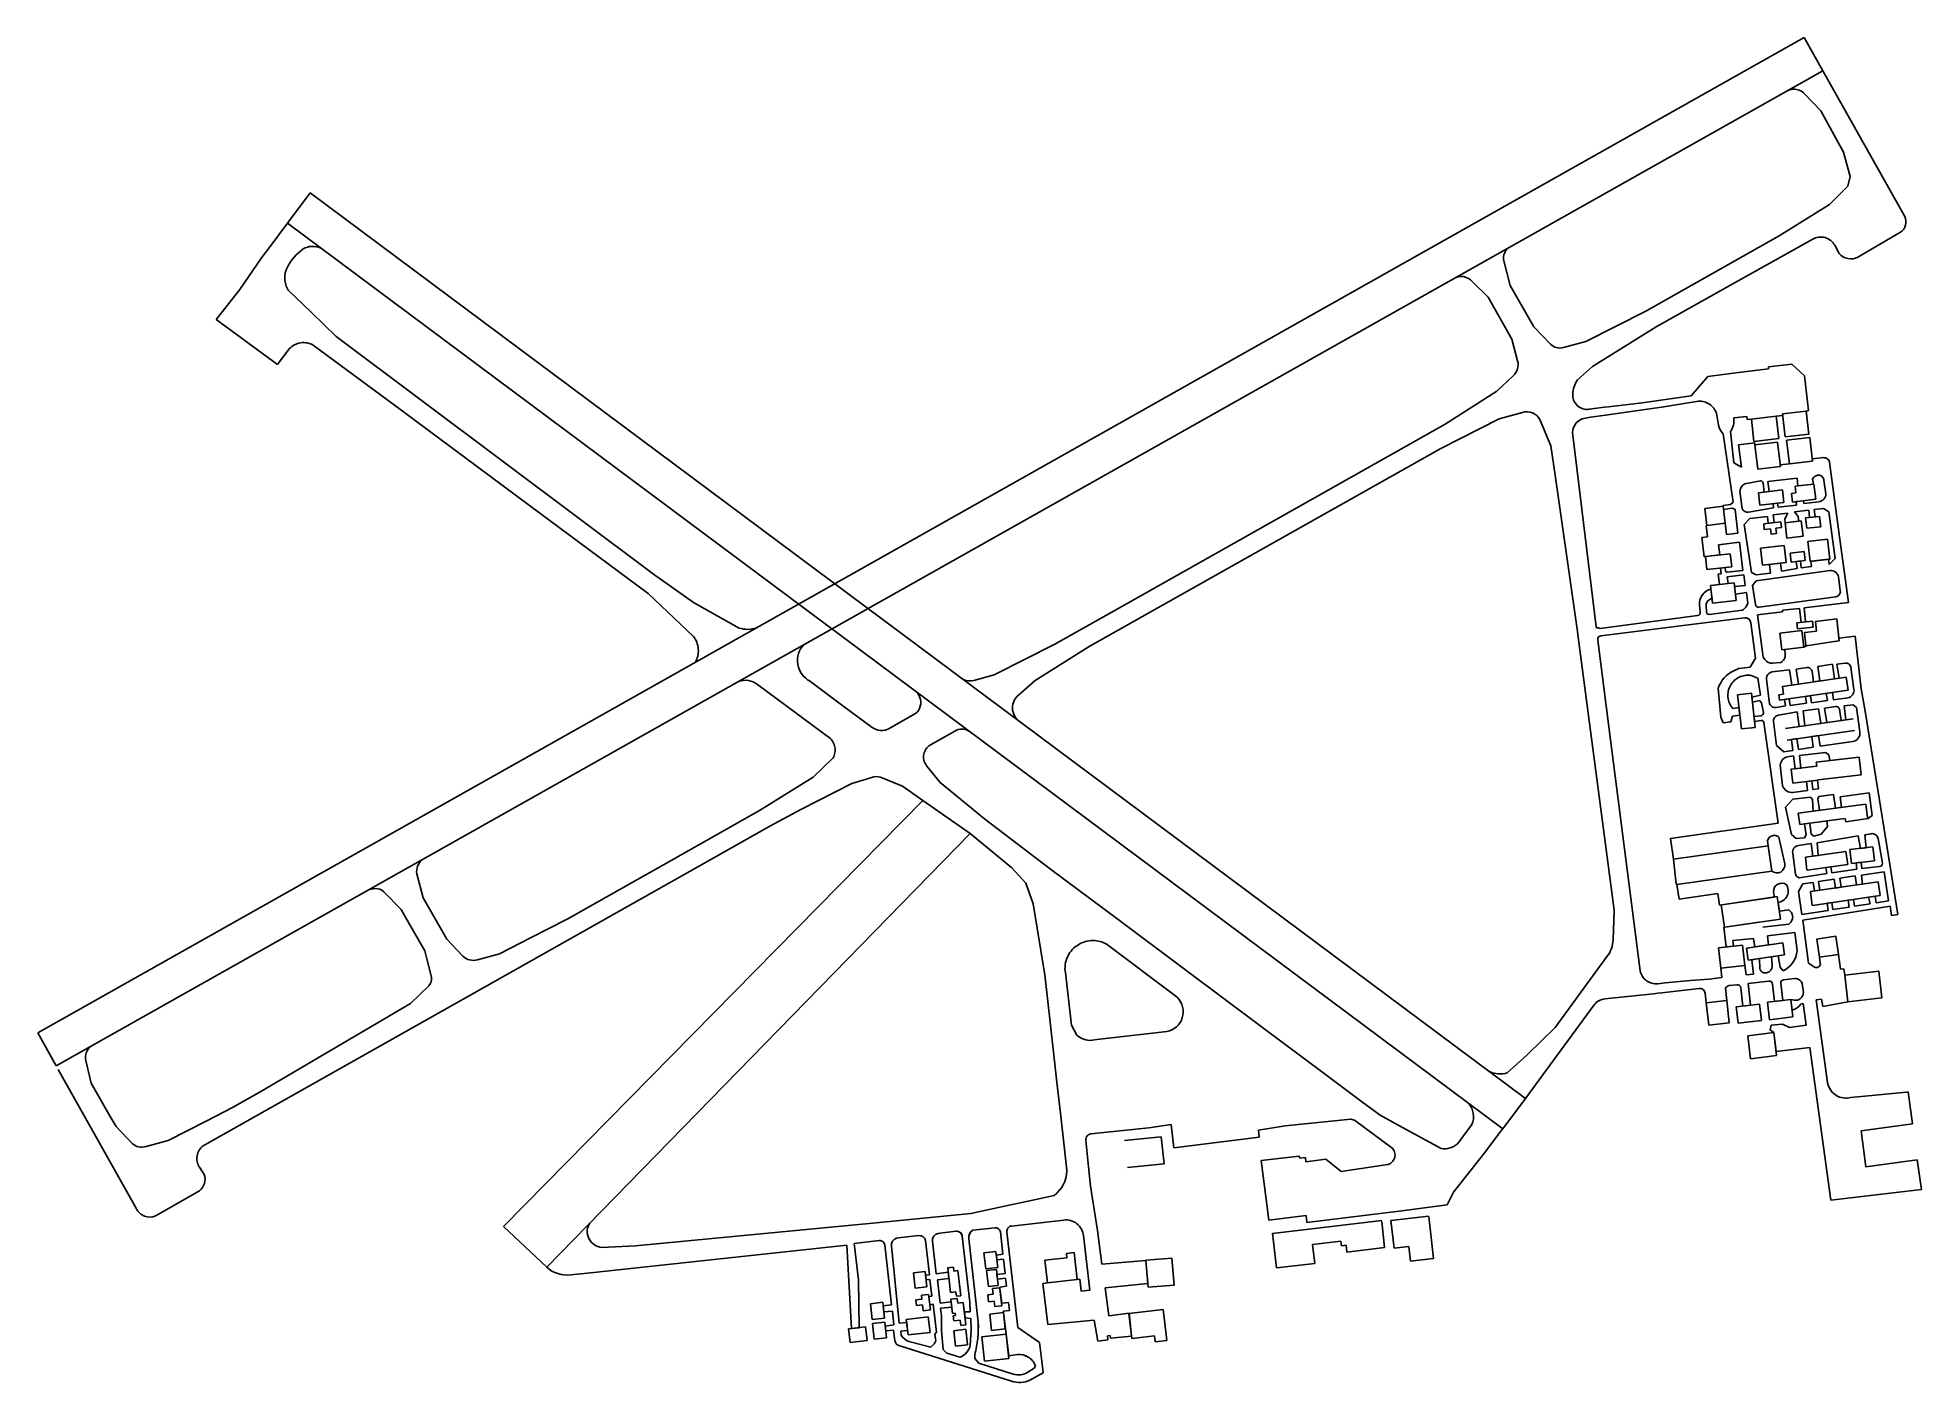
# Model space of a CAD drawing. Extents: x -84.4746 to -84.4499, y 46.7023 to 46.72.
import ezdxf

# ---------------------------------------------------------------- set-up
doc = ezdxf.new("R2010")
doc.units = 0
doc.header["$MEASUREMENT"] = 0
for name, color, linetype in [('runway', 90, 'Continuous'), ('taxiway', 130, 'Continuous'), ('term', 7, 'Continuous')]:
    doc.layers.add(name, color=color, linetype=linetype)

msp = doc.modelspace()

# ---------------------------------------------------------------- linework, layer by layer
at = {"layer": 'runway'}
for p, q in [((-84.474642, 46.706886), (-84.451435, 46.719956)), ((-84.451435, 46.719956), (-84.45119, 46.719522)), ((-84.45119, 46.719522), (-84.474398, 46.706452)), ((-84.471061, 46.717917), (-84.471359, 46.717518)), ((-84.455095, 46.706023), (-84.471061, 46.717917)), ((-84.471359, 46.717518), (-84.455392, 46.705624)), ((-84.474398, 46.706452), (-84.474642, 46.706886)), ((-84.455392, 46.705624), (-84.455095, 46.706023))]:
    msp.add_line(p, q, dxfattribs=at)
at = {"layer": 'taxiway'}
for p, q in [((-84.451166, 46.71948), (-84.45119, 46.719522)), ((-84.450109, 46.717607), (-84.451166, 46.71948)), ((-84.451421, 46.719209), (-84.451216, 46.718996)), ((-84.451216, 46.718996), (-84.450915, 46.718452)), ((-84.450915, 46.718452), (-84.45083, 46.718134)), ((-84.450858, 46.718007), (-84.4511, 46.717765)), ((-84.45083, 46.718134), (-84.450858, 46.718007)), ((-84.4511, 46.717765), (-84.451763, 46.717355)), ((-84.471359, 46.717518), (-84.471589, 46.717211)), ((-84.452341, 46.71674), (-84.451321, 46.71731)), ((-84.451763, 46.717355), (-84.452237, 46.717085)), ((-84.451031, 46.717229), (-84.450972, 46.717123)), ((-84.450728, 46.717072), (-84.450166, 46.7174)), ((-84.471701, 46.717064), (-84.471987, 46.71665)), ((-84.455296, 46.716703), (-84.455385, 46.717043)), ((-84.452237, 46.717085), (-84.453512, 46.716362)), ((-84.455795, 46.716755), (-84.455585, 46.716547)), ((-84.454986, 46.716159), (-84.455296, 46.716703)), ((-84.45338, 46.71616), (-84.452341, 46.71674)), ((-84.471987, 46.71665), (-84.472296, 46.716255)), ((-84.471043, 46.716347), (-84.47135, 46.716639)), ((-84.455585, 46.716547), (-84.455275, 46.715997)), ((-84.472296, 46.716255), (-84.471492, 46.715663)), ((-84.470722, 46.716032), (-84.471043, 46.716347)), ((-84.453512, 46.716362), (-84.454302, 46.715967)), ((-84.468504, 46.71437), (-84.470722, 46.716032)), ((-84.455275, 46.715997), (-84.455198, 46.715713)), ((-84.454767, 46.715932), (-84.454986, 46.716159)), ((-84.454302, 46.715967), (-84.454597, 46.715886)), ((-84.454216, 46.715637), (-84.45338, 46.71616)), ((-84.471492, 46.715663), (-84.471415, 46.715763)), ((-84.471415, 46.715763), (-84.471332, 46.715872)), ((-84.471024, 46.715919), (-84.471024, 46.715919)), ((-84.471024, 46.715919), (-84.46987, 46.715067)), ((-84.455255, 46.715515), (-84.45547, 46.715315)), ((-84.454411, 46.715461), (-84.454216, 46.715637)), ((-84.452701, 46.715506), (-84.452919, 46.715254)), ((-84.452297, 46.715559), (-84.452701, 46.715506)), ((-84.4519, 46.715605), (-84.452297, 46.715559)), ((-84.451597, 46.715669), (-84.451904, 46.715634)), ((-84.451904, 46.715634), (-84.4519, 46.715605)), ((-84.451429, 46.715513), (-84.451597, 46.715669)), ((-84.451378, 46.715059), (-84.451429, 46.715513)), ((-84.45547, 46.715315), (-84.45615, 46.714881)), ((-84.452919, 46.715254), (-84.453564, 46.71516)), ((-84.46987, 46.715067), (-84.46818, 46.713813)), ((-84.456206, 46.714561), (-84.455441, 46.714949)), ((-84.455441, 46.714949), (-84.455135, 46.715034)), ((-84.454391, 46.714928), (-84.454349, 46.714949)), ((-84.454349, 46.714949), (-84.454242, 46.71497)), ((-84.454254, 46.715077), (-84.454263, 46.715075)), ((-84.454192, 46.715085), (-84.454254, 46.715077)), ((-84.454242, 46.71497), (-84.454176, 46.71498)), ((-84.454055, 46.715103), (-84.454192, 46.715085)), ((-84.454176, 46.71498), (-84.454044, 46.714998)), ((-84.454002, 46.715109), (-84.454055, 46.715103)), ((-84.454044, 46.714998), (-84.453279, 46.715107)), ((-84.453564, 46.71516), (-84.454002, 46.715109)), ((-84.453279, 46.715107), (-84.45282, 46.71518)), ((-84.452587, 46.715024), (-84.452558, 46.714866)), ((-84.452358, 46.714961), (-84.452187, 46.714981)), ((-84.452187, 46.714981), (-84.452182, 46.71494)), ((-84.452182, 46.71494), (-84.452127, 46.714946)), ((-84.4518, 46.714984), (-84.451715, 46.714994)), ((-84.451407, 46.71505), (-84.451378, 46.715059)), ((-84.45615, 46.714881), (-84.457003, 46.714397)), ((-84.454905, 46.71494), (-84.454763, 46.714595)), ((-84.454476, 46.714772), (-84.454468, 46.714829)), ((-84.454167, 46.712217), (-84.454476, 46.714772)), ((-84.454468, 46.714829), (-84.454428, 46.714896)), ((-84.454428, 46.714896), (-84.454391, 46.714928)), ((-84.452499, 46.714751), (-84.452368, 46.713855)), ((-84.452356, 46.714374), (-84.452401, 46.714783)), ((-84.458193, 46.713443), (-84.456206, 46.714561)), ((-84.454763, 46.714595), (-84.454704, 46.714212)), ((-84.452083, 46.714635), (-84.452294, 46.71461)), ((-84.452294, 46.71461), (-84.452258, 46.714314)), ((-84.45208, 46.714607), (-84.452083, 46.714635)), ((-84.466553, 46.712909), (-84.468504, 46.71437)), ((-84.457003, 46.714397), (-84.458853, 46.713356)), ((-84.454704, 46.714212), (-84.454414, 46.712189)), ((-84.452258, 46.714314), (-84.452356, 46.714374)), ((-84.451628, 46.714358), (-84.451748, 46.714344)), ((-84.451178, 46.71444), (-84.451325, 46.714423)), ((-84.450968, 46.713401), (-84.451102, 46.71438)), ((-84.45225, 46.713769), (-84.452278, 46.714001)), ((-84.452214, 46.714097), (-84.452007, 46.714134)), ((-84.451974, 46.714108), (-84.45196, 46.713988)), ((-84.451911, 46.714128), (-84.451527, 46.714172)), ((-84.451894, 46.713996), (-84.451911, 46.714128)), ((-84.451527, 46.714172), (-84.451515, 46.714068)), ((-84.451312, 46.714092), (-84.451322, 46.714159)), ((-84.451174, 46.714146), (-84.451149, 46.713966)), ((-84.46818, 46.713813), (-84.466622, 46.712656)), ((-84.4524, 46.713823), (-84.452498, 46.713811)), ((-84.452492, 46.713759), (-84.452378, 46.713777)), ((-84.452368, 46.713855), (-84.4524, 46.713823)), ((-84.452378, 46.713777), (-84.452341, 46.713759)), ((-84.452341, 46.713759), (-84.452305, 46.713448)), ((-84.451838, 46.71378), (-84.452165, 46.713726)), ((-84.451841, 46.713835), (-84.451838, 46.71378)), ((-84.451839, 46.71369), (-84.45165, 46.71371)), ((-84.451776, 46.71379), (-84.451782, 46.713842)), ((-84.451534, 46.713818), (-84.451776, 46.71379)), ((-84.45165, 46.71371), (-84.451689, 46.713638)), ((-84.45156, 46.713729), (-84.451374, 46.71375)), ((-84.451513, 46.713669), (-84.45156, 46.713729)), ((-84.451537, 46.713863), (-84.451534, 46.713818)), ((-84.451439, 46.713837), (-84.451443, 46.713874)), ((-84.45124, 46.71386), (-84.451439, 46.713837)), ((-84.451374, 46.71375), (-84.451363, 46.713653)), ((-84.4513, 46.713759), (-84.451178, 46.713773)), ((-84.451288, 46.713662), (-84.4513, 46.713759)), ((-84.451178, 46.713773), (-84.45111, 46.713729)), ((-84.45111, 46.713729), (-84.451027, 46.713115)), ((-84.452722, 46.71355), (-84.452705, 46.7134)), ((-84.452454, 46.71343), (-84.452471, 46.713579)), ((-84.452221, 46.713564), (-84.452149, 46.713639)), ((-84.452125, 46.712933), (-84.452221, 46.713564)), ((-84.452149, 46.713639), (-84.451915, 46.713666)), ((-84.451915, 46.713666), (-84.451905, 46.71358)), ((-84.451829, 46.713589), (-84.451839, 46.71369)), ((-84.451689, 46.713638), (-84.451683, 46.713585)), ((-84.451505, 46.713606), (-84.451513, 46.713669)), ((-84.460828, 46.71196), (-84.458193, 46.713443)), ((-84.458853, 46.713356), (-84.460398, 46.712487)), ((-84.452705, 46.7134), (-84.452777, 46.713392)), ((-84.452777, 46.713392), (-84.452747, 46.713139)), ((-84.452558, 46.713296), (-84.452281, 46.713328)), ((-84.452542, 46.713163), (-84.452558, 46.713296)), ((-84.452305, 46.713448), (-84.452454, 46.71343)), ((-84.452281, 46.713328), (-84.452239, 46.71296)), ((-84.45085, 46.712536), (-84.450968, 46.713401)), ((-84.452747, 46.713139), (-84.45273, 46.713141)), ((-84.452534, 46.71299), (-84.452525, 46.712916)), ((-84.452466, 46.712953), (-84.452471, 46.712998)), ((-84.45189, 46.713037), (-84.451877, 46.712924)), ((-84.451731, 46.71295), (-84.451743, 46.713054)), ((-84.451526, 46.712983), (-84.451731, 46.71295)), ((-84.45154, 46.713076), (-84.451526, 46.712983)), ((-84.451471, 46.712993), (-84.451481, 46.713083)), ((-84.451337, 46.713009), (-84.451471, 46.712993)), ((-84.451345, 46.71308), (-84.451337, 46.713009)), ((-84.451106, 46.713039), (-84.451113, 46.713106)), ((-84.451027, 46.713115), (-84.451106, 46.713039)), ((-84.466024, 46.712538), (-84.466553, 46.712909)), ((-84.452525, 46.712916), (-84.452562, 46.712912)), ((-84.452562, 46.712912), (-84.452546, 46.712773)), ((-84.452239, 46.71296), (-84.452444, 46.712936)), ((-84.452444, 46.712875), (-84.452225, 46.7129)), ((-84.452433, 46.712786), (-84.452444, 46.712875)), ((-84.452209, 46.712762), (-84.452347, 46.712746)), ((-84.452225, 46.7129), (-84.452209, 46.712762)), ((-84.452063, 46.7129), (-84.452125, 46.712933)), ((-84.452111, 46.712761), (-84.452064, 46.712821)), ((-84.452072, 46.71251), (-84.452111, 46.712761)), ((-84.452064, 46.712821), (-84.451091, 46.712956)), ((-84.451877, 46.712924), (-84.452063, 46.7129)), ((-84.450984, 46.712874), (-84.450959, 46.712693)), ((-84.466622, 46.712656), (-84.466622, 46.712656)), ((-84.466622, 46.712656), (-84.466027, 46.712093)), ((-84.465424, 46.712202), (-84.466024, 46.712538)), ((-84.460398, 46.712487), (-84.461279, 46.711992)), ((-84.45281, 46.712503), (-84.452798, 46.712414)), ((-84.452717, 46.712412), (-84.452723, 46.7125)), ((-84.452335, 46.712647), (-84.452193, 46.712667)), ((-84.452193, 46.712667), (-84.452174, 46.71253)), ((-84.452025, 46.712475), (-84.452042, 46.712475)), ((-84.451018, 46.712614), (-84.452025, 46.712475)), ((-84.451433, 46.712466), (-84.45085, 46.712536)), ((-84.452834, 46.712366), (-84.454115, 46.712198)), ((-84.454103, 46.712098), (-84.452219, 46.712337)), ((-84.452245, 46.712439), (-84.452682, 46.712381)), ((-84.452133, 46.71227), (-84.452071, 46.711805)), ((-84.452048, 46.712376), (-84.451717, 46.712414)), ((-84.451971, 46.711818), (-84.452048, 46.712376)), ((-84.451719, 46.712435), (-84.451494, 46.712461)), ((-84.451717, 46.712414), (-84.451719, 46.712435)), ((-84.451494, 46.712461), (-84.451472, 46.712276)), ((-84.451414, 46.712282), (-84.451433, 46.712466)), ((-84.466027, 46.712093), (-84.466027, 46.712093)), ((-84.465424, 46.712202), (-84.465424, 46.712202)), ((-84.461279, 46.711992), (-84.462076, 46.711588)), ((-84.454414, 46.712189), (-84.454392, 46.712018)), ((-84.454392, 46.712018), (-84.454314, 46.711418)), ((-84.454166, 46.712211), (-84.454167, 46.712217)), ((-84.454143, 46.712047), (-84.454146, 46.712057)), ((-84.454134, 46.711972), (-84.454143, 46.712047)), ((-84.454116, 46.712096), (-84.454103, 46.712098)), ((-84.454115, 46.712198), (-84.454115, 46.712198)), ((-84.450763, 46.712096), (-84.450977, 46.712071)), ((-84.450683, 46.711406), (-84.450763, 46.712096)), ((-84.461539, 46.711514), (-84.460828, 46.71196)), ((-84.453998, 46.710903), (-84.454134, 46.711972)), ((-84.452071, 46.711805), (-84.452145, 46.71169)), ((-84.45195, 46.711788), (-84.451971, 46.711818)), ((-84.451738, 46.711752), (-84.451848, 46.711741)), ((-84.451689, 46.711922), (-84.451681, 46.711853)), ((-84.451404, 46.711969), (-84.451439, 46.711951)), ((-84.451255, 46.711699), (-84.451063, 46.711727)), ((-84.451063, 46.711727), (-84.451035, 46.711535)), ((-84.451003, 46.711726), (-84.450893, 46.711742)), ((-84.450973, 46.711544), (-84.451003, 46.711726)), ((-84.464066, 46.711181), (-84.4645, 46.711508)), ((-84.462076, 46.711588), (-84.462343, 46.711514)), ((-84.461755, 46.711322), (-84.461539, 46.711514)), ((-84.452292, 46.711669), (-84.452359, 46.71164)), ((-84.452145, 46.71169), (-84.452292, 46.711669)), ((-84.452129, 46.711579), (-84.45204, 46.711543)), ((-84.45204, 46.711543), (-84.452005, 46.711321)), ((-84.451889, 46.711205), (-84.451927, 46.711532)), ((-84.451852, 46.711626), (-84.451626, 46.711652)), ((-84.451626, 46.711652), (-84.451597, 46.711453)), ((-84.451538, 46.711662), (-84.451398, 46.711683)), ((-84.451509, 46.711466), (-84.451538, 46.711662)), ((-84.451329, 46.711632), (-84.451309, 46.711495)), ((-84.451227, 46.711507), (-84.451255, 46.711699)), ((-84.450822, 46.71169), (-84.450779, 46.711396)), ((-84.465184, 46.711463), (-84.464341, 46.710833)), ((-84.463085, 46.711354), (-84.463053, 46.711292)), ((-84.454314, 46.711418), (-84.453931, 46.708496)), ((-84.452562, 46.711411), (-84.45253, 46.711032)), ((-84.452005, 46.711321), (-84.452121, 46.711293)), ((-84.452114, 46.711231), (-84.45202, 46.711252)), ((-84.45202, 46.711252), (-84.451994, 46.711221)), ((-84.451693, 46.711263), (-84.451679, 46.711179)), ((-84.451617, 46.711186), (-84.45163, 46.711272)), ((-84.451414, 46.711303), (-84.451401, 46.711217)), ((-84.451336, 46.711222), (-84.45135, 46.711313)), ((-84.451127, 46.711252), (-84.451336, 46.711222)), ((-84.451143, 46.711343), (-84.451127, 46.711252)), ((-84.451049, 46.711259), (-84.451063, 46.711355)), ((-84.45086, 46.711286), (-84.451049, 46.711259)), ((-84.450632, 46.71111), (-84.450683, 46.711406)), ((-84.463678, 46.710898), (-84.464066, 46.711181)), ((-84.46311, 46.71108), (-84.463456, 46.710881)), ((-84.45253, 46.711032), (-84.452496, 46.710959)), ((-84.452396, 46.710969), (-84.452377, 46.711047)), ((-84.452377, 46.711047), (-84.452279, 46.711058)), ((-84.45229, 46.711157), (-84.45237, 46.711147)), ((-84.452002, 46.711051), (-84.452092, 46.71104)), ((-84.452085, 46.710975), (-84.451998, 46.710987)), ((-84.451994, 46.711221), (-84.451967, 46.711095)), ((-84.451679, 46.711179), (-84.4518, 46.711159)), ((-84.451771, 46.711056), (-84.451527, 46.711102)), ((-84.451401, 46.711217), (-84.451617, 46.711186)), ((-84.451527, 46.711102), (-84.4515, 46.710908)), ((-84.451446, 46.711117), (-84.451246, 46.71114)), ((-84.451423, 46.710919), (-84.451446, 46.711117)), ((-84.451246, 46.71114), (-84.451213, 46.710948)), ((-84.451165, 46.71115), (-84.451019, 46.711172)), ((-84.451136, 46.71096), (-84.451165, 46.71115)), ((-84.450971, 46.711137), (-84.450948, 46.710986)), ((-84.450909, 46.711179), (-84.45079, 46.711193)), ((-84.450888, 46.710995), (-84.450909, 46.711179)), ((-84.45079, 46.711193), (-84.450747, 46.711159)), ((-84.450747, 46.711159), (-84.450701, 46.710838)), ((-84.450308, 46.709097), (-84.450632, 46.71111)), ((-84.464341, 46.710833), (-84.46424, 46.710761)), ((-84.462936, 46.710654), (-84.462592, 46.71085)), ((-84.453588, 46.7077), (-84.453998, 46.710903)), ((-84.452496, 46.710959), (-84.452396, 46.710969)), ((-84.451965, 46.710962), (-84.451776, 46.709641)), ((-84.451799, 46.710659), (-84.451836, 46.710975)), ((-84.451601, 46.71074), (-84.451581, 46.710592)), ((-84.451509, 46.710609), (-84.45153, 46.71075)), ((-84.451333, 46.710778), (-84.451313, 46.710636)), ((-84.451225, 46.710651), (-84.451245, 46.71079)), ((-84.464192, 46.710497), (-84.464455, 46.710245)), ((-84.451699, 46.710576), (-84.451799, 46.710659)), ((-84.451581, 46.710592), (-84.451699, 46.710576)), ((-84.451651, 46.710513), (-84.451572, 46.710523)), ((-84.451572, 46.710523), (-84.451551, 46.710354)), ((-84.451313, 46.710636), (-84.451509, 46.710609)), ((-84.451495, 46.710528), (-84.451153, 46.710567)), ((-84.451476, 46.710363), (-84.451495, 46.710528)), ((-84.450796, 46.710712), (-84.451225, 46.710651)), ((-84.451153, 46.710567), (-84.45111, 46.710537)), ((-84.45111, 46.710537), (-84.451098, 46.710461)), ((-84.464455, 46.710245), (-84.46516, 46.709807)), ((-84.463946, 46.710159), (-84.463683, 46.71024)), ((-84.463569, 46.710242), (-84.463279, 46.710126)), ((-84.462783, 46.710173), (-84.462959, 46.71039)), ((-84.451716, 46.710132), (-84.451748, 46.710405)), ((-84.464615, 46.709821), (-84.463946, 46.710159)), ((-84.463279, 46.710126), (-84.463012, 46.709939)), ((-84.462202, 46.709698), (-84.462783, 46.710173)), ((-84.451389, 46.710067), (-84.451582, 46.710044)), ((-84.451403, 46.710186), (-84.451389, 46.710067)), ((-84.451319, 46.710083), (-84.451331, 46.710194)), ((-84.451246, 46.710092), (-84.451319, 46.710083)), ((-84.451259, 46.710203), (-84.451246, 46.710092)), ((-84.45124, 46.709992), (-84.451048, 46.710017)), ((-84.451048, 46.710017), (-84.451023, 46.709837)), ((-84.450961, 46.709987), (-84.450581, 46.710038)), ((-84.450581, 46.710038), (-84.450541, 46.709739)), ((-84.463012, 46.709939), (-84.468524, 46.704344)), ((-84.46516, 46.709807), (-84.466422, 46.709093)), ((-84.465025, 46.709602), (-84.464615, 46.709821)), ((-84.462392, 46.709504), (-84.463012, 46.709939)), ((-84.45168, 46.709848), (-84.451582, 46.709954)), ((-84.451599, 46.709491), (-84.45168, 46.709848)), ((-84.451582, 46.709954), (-84.451352, 46.70998)), ((-84.451352, 46.70998), (-84.451326, 46.709951)), ((-84.451326, 46.709951), (-84.451314, 46.709798)), ((-84.451254, 46.709959), (-84.45124, 46.709992)), ((-84.451234, 46.709809), (-84.451254, 46.709959)), ((-84.450943, 46.709849), (-84.450961, 46.709987)), ((-84.467955, 46.703809), (-84.462392, 46.709504)), ((-84.465728, 46.7092), (-84.465025, 46.709602)), ((-84.462392, 46.709504), (-84.461844, 46.709052)), ((-84.461334, 46.709035), (-84.462202, 46.709698)), ((-84.451776, 46.709641), (-84.453191, 46.70944)), ((-84.451428, 46.709631), (-84.451408, 46.709486)), ((-84.451341, 46.709496), (-84.451358, 46.709641)), ((-84.451127, 46.709598), (-84.451211, 46.709495)), ((-84.451137, 46.709671), (-84.451127, 46.709598)), ((-84.450638, 46.709486), (-84.450552, 46.709501)), ((-84.450541, 46.709739), (-84.450591, 46.709699)), ((-84.453191, 46.70944), (-84.453152, 46.709165)), ((-84.451908, 46.709343), (-84.451915, 46.709408)), ((-84.451765, 46.709456), (-84.451687, 46.709104)), ((-84.451538, 46.709439), (-84.451599, 46.709491)), ((-84.45143, 46.709448), (-84.451538, 46.709439)), ((-84.451507, 46.709347), (-84.451342, 46.709371)), ((-84.451408, 46.709486), (-84.45143, 46.709448)), ((-84.451342, 46.709371), (-84.451319, 46.709206)), ((-84.451306, 46.70947), (-84.451341, 46.709496)), ((-84.451211, 46.709495), (-84.451306, 46.70947)), ((-84.451264, 46.70938), (-84.450723, 46.709473)), ((-84.451248, 46.709216), (-84.451264, 46.70938)), ((-84.450723, 46.709473), (-84.450694, 46.709309)), ((-84.450619, 46.709318), (-84.450638, 46.709486)), ((-84.450463, 46.709439), (-84.450406, 46.709115)), ((-84.472406, 46.705439), (-84.465728, 46.7092)), ((-84.466422, 46.709093), (-84.467684, 46.708379)), ((-84.461844, 46.709052), (-84.461661, 46.708852)), ((-84.460448, 46.708374), (-84.461334, 46.709035)), ((-84.451546, 46.708971), (-84.451584, 46.709243)), ((-84.451148, 46.709056), (-84.451137, 46.70898)), ((-84.451072, 46.708987), (-84.451085, 46.709065)), ((-84.45074, 46.709034), (-84.451072, 46.708987)), ((-84.450752, 46.709118), (-84.45074, 46.709034)), ((-84.450675, 46.709043), (-84.450685, 46.709126)), ((-84.450443, 46.70907), (-84.450675, 46.709043)), ((-84.450203, 46.708439), (-84.450308, 46.709097)), ((-84.470283, 46.70877), (-84.47021, 46.708781)), ((-84.469576, 46.708661), (-84.469661, 46.708976)), ((-84.461661, 46.708852), (-84.461564, 46.708582)), ((-84.453105, 46.708833), (-84.453077, 46.708642)), ((-84.451509, 46.708743), (-84.451451, 46.708842)), ((-84.451137, 46.70898), (-84.451501, 46.708922)), ((-84.451451, 46.708842), (-84.451313, 46.708862)), ((-84.451313, 46.708862), (-84.451296, 46.708749)), ((-84.451244, 46.708875), (-84.451041, 46.708904)), ((-84.451226, 46.708759), (-84.451244, 46.708875)), ((-84.451041, 46.708904), (-84.451023, 46.708788)), ((-84.450966, 46.708917), (-84.450763, 46.708947)), ((-84.450948, 46.7088), (-84.450966, 46.708917)), ((-84.450763, 46.708947), (-84.450745, 46.708829)), ((-84.450679, 46.708959), (-84.450381, 46.709002)), ((-84.450666, 46.70884), (-84.450679, 46.708959)), ((-84.450381, 46.709002), (-84.450325, 46.708618)), ((-84.470096, 46.70874), (-84.469865, 46.708504)), ((-84.469266, 46.708115), (-84.469576, 46.708661)), ((-84.461564, 46.708582), (-84.461411, 46.707647)), ((-84.453077, 46.708642), (-84.452567, 46.708715)), ((-84.452567, 46.708715), (-84.452546, 46.708565)), ((-84.452546, 46.708565), (-84.452517, 46.708569)), ((-84.451823, 46.708669), (-84.451835, 46.708739)), ((-84.451465, 46.70844), (-84.451509, 46.708743)), ((-84.451449, 46.708367), (-84.450305, 46.708551)), ((-84.451133, 46.708587), (-84.451118, 46.708491)), ((-84.451058, 46.708504), (-84.451072, 46.708596)), ((-84.45084, 46.708535), (-84.451058, 46.708504)), ((-84.450854, 46.708628), (-84.45084, 46.708535)), ((-84.450772, 46.708551), (-84.450784, 46.708639)), ((-84.450568, 46.708581), (-84.450772, 46.708551)), ((-84.450586, 46.708666), (-84.450568, 46.708581)), ((-84.450489, 46.708594), (-84.450502, 46.708679)), ((-84.450325, 46.708618), (-84.450489, 46.708594)), ((-84.450305, 46.708551), (-84.450285, 46.708426)), ((-84.469865, 46.708504), (-84.469786, 46.708366)), ((-84.469786, 46.708366), (-84.469556, 46.707961)), ((-84.467684, 46.708379), (-84.468158, 46.708138)), ((-84.459557, 46.707709), (-84.460448, 46.708374)), ((-84.453931, 46.708496), (-84.453945, 46.708109)), ((-84.452475, 46.708274), (-84.452488, 46.708272)), ((-84.452488, 46.708272), (-84.452458, 46.708014)), ((-84.451634, 46.708315), (-84.451977, 46.708272)), ((-84.451758, 46.708485), (-84.451637, 46.7085)), ((-84.451118, 46.708491), (-84.451465, 46.70844)), ((-84.451377, 46.707801), (-84.451449, 46.708367)), ((-84.450285, 46.708426), (-84.450203, 46.708439)), ((-84.469056, 46.707895), (-84.469266, 46.708115)), ((-84.468158, 46.708138), (-84.468576, 46.707924)), ((-84.460607, 46.708056), (-84.460604, 46.708054)), ((-84.460607, 46.708048), (-84.460604, 46.708054)), ((-84.460604, 46.708054), (-84.459707, 46.70738)), ((-84.452371, 46.708098), (-84.452099, 46.708123)), ((-84.452364, 46.708025), (-84.452371, 46.708098)), ((-84.452099, 46.708123), (-84.452083, 46.708014)), ((-84.451914, 46.708162), (-84.451556, 46.708206)), ((-84.4519, 46.708041), (-84.451914, 46.708162)), ((-84.451556, 46.708206), (-84.451527, 46.707967)), ((-84.469556, 46.707961), (-84.46953, 46.707858)), ((-84.46953, 46.707858), (-84.469468, 46.707617)), ((-84.468576, 46.707924), (-84.468864, 46.707847)), ((-84.45402, 46.707891), (-84.454706, 46.706955)), ((-84.452197, 46.707647), (-84.452212, 46.707771)), ((-84.452121, 46.707847), (-84.452099, 46.707658)), ((-84.452014, 46.707733), (-84.452021, 46.707862)), ((-84.451861, 46.707885), (-84.451852, 46.707773)), ((-84.45175, 46.707748), (-84.451773, 46.707898)), ((-84.451299, 46.70775), (-84.451377, 46.707801)), ((-84.451233, 46.70788), (-84.451221, 46.707802)), ((-84.450955, 46.707721), (-84.450982, 46.707916)), ((-84.461411, 46.707647), (-84.461337, 46.706989)), ((-84.461139, 46.707678), (-84.461145, 46.707727)), ((-84.461063, 46.707021), (-84.461139, 46.707678)), ((-84.458551, 46.706958), (-84.459557, 46.707709)), ((-84.45332, 46.707534), (-84.453355, 46.70753)), ((-84.453261, 46.707541), (-84.45332, 46.707534)), ((-84.452925, 46.707572), (-84.453261, 46.707541)), ((-84.452681, 46.707593), (-84.452925, 46.707572)), ((-84.452516, 46.707613), (-84.452681, 46.707593)), ((-84.45253, 46.707734), (-84.452516, 46.707613)), ((-84.452099, 46.707658), (-84.452197, 46.707647)), ((-84.45217, 46.707535), (-84.451897, 46.707566)), ((-84.452137, 46.70725), (-84.45217, 46.707535)), ((-84.451848, 46.707527), (-84.451821, 46.707299)), ((-84.451708, 46.707699), (-84.45175, 46.707748)), ((-84.451714, 46.707311), (-84.451741, 46.707539)), ((-84.451704, 46.707584), (-84.451555, 46.7076)), ((-84.451459, 46.707535), (-84.451444, 46.707418)), ((-84.450914, 46.707726), (-84.450955, 46.707721)), ((-84.450901, 46.707642), (-84.450914, 46.707726)), ((-84.469505, 46.707505), (-84.469744, 46.70727)), ((-84.459707, 46.70738), (-84.459668, 46.707351)), ((-84.454051, 46.707333), (-84.453413, 46.707399)), ((-84.453413, 46.707399), (-84.453358, 46.707405)), ((-84.453413, 46.707399), (-84.453413, 46.707399)), ((-84.453358, 46.707405), (-84.453305, 46.707411)), ((-84.453305, 46.707411), (-84.452815, 46.707469)), ((-84.452735, 46.707406), (-84.45272, 46.707282)), ((-84.452451, 46.707313), (-84.452465, 46.707475)), ((-84.452419, 46.707506), (-84.452316, 46.707518)), ((-84.452266, 46.707478), (-84.452239, 46.707238)), ((-84.451564, 46.707316), (-84.451607, 46.707324)), ((-84.451476, 46.707261), (-84.451448, 46.707271)), ((-84.451448, 46.707271), (-84.451406, 46.706987)), ((-84.451277, 46.707318), (-84.451207, 46.70733)), ((-84.451125, 46.706236), (-84.451277, 46.707318)), ((-84.451207, 46.70733), (-84.451189, 46.707232)), ((-84.451189, 46.707232), (-84.450861, 46.707292)), ((-84.469744, 46.70727), (-84.471712, 46.706117)), ((-84.454865, 46.706336), (-84.454193, 46.707252)), ((-84.461337, 46.706989), (-84.461248, 46.706199)), ((-84.461059, 46.706987), (-84.461063, 46.707021)), ((-84.460988, 46.706857), (-84.461059, 46.706987)), ((-84.460783, 46.70679), (-84.460793, 46.706789)), ((-84.460725, 46.706797), (-84.460783, 46.70679)), ((-84.459842, 46.706901), (-84.460725, 46.706797)), ((-84.459809, 46.706904), (-84.459842, 46.706901)), ((-84.457738, 46.70635), (-84.45855, 46.706956)), ((-84.454706, 46.706955), (-84.455063, 46.706605)), ((-84.451868, 46.706988), (-84.45188, 46.706927)), ((-84.45188, 46.706927), (-84.451831, 46.70689)), ((-84.45172, 46.706998), (-84.451868, 46.706988)), ((-84.451624, 46.706955), (-84.45172, 46.706998)), ((-84.451406, 46.706987), (-84.451624, 46.706955)), ((-84.455126, 46.706547), (-84.455334, 46.706359)), ((-84.455063, 46.706605), (-84.455126, 46.706547)), ((-84.451801, 46.706641), (-84.451361, 46.706693)), ((-84.451361, 46.706693), (-84.451084, 46.704688)), ((-84.474373, 46.706406), (-84.473345, 46.704574)), ((-84.473939, 46.706226), (-84.474009, 46.706522)), ((-84.457249, 46.705986), (-84.457738, 46.70635)), ((-84.455095, 46.706023), (-84.454865, 46.706336)), ((-84.473689, 46.705788), (-84.473939, 46.706226)), ((-84.471712, 46.706117), (-84.472082, 46.705906)), ((-84.461248, 46.706199), (-84.461206, 46.705829)), ((-84.450088, 46.706108), (-84.45082, 46.706038)), ((-84.450068, 46.70611), (-84.450088, 46.706108)), ((-84.45001, 46.70569), (-84.450068, 46.70611)), ((-84.473613, 46.705654), (-84.473689, 46.705788)), ((-84.472082, 46.705906), (-84.472429, 46.705728)), ((-84.461206, 46.705829), (-84.461126, 46.70512)), ((-84.457005, 46.705803), (-84.457249, 46.705986)), ((-84.456711, 46.705643), (-84.457005, 46.705803)), ((-84.4734, 46.705435), (-84.473613, 46.705654)), ((-84.472429, 46.705728), (-84.472928, 46.705472)), ((-84.460806, 46.705558), (-84.460044, 46.705639)), ((-84.460044, 46.705639), (-84.459752, 46.705682)), ((-84.459752, 46.705682), (-84.459716, 46.705376)), ((-84.458604, 46.705606), (-84.458254, 46.705664)), ((-84.458593, 46.705515), (-84.458604, 46.705606)), ((-84.458254, 46.705664), (-84.458252, 46.705664)), ((-84.458252, 46.705664), (-84.457391, 46.705752)), ((-84.457391, 46.705752), (-84.457343, 46.705738)), ((-84.457343, 46.705738), (-84.456852, 46.705377)), ((-84.456202, 46.705366), (-84.456711, 46.705643)), ((-84.455799, 46.705681), (-84.455908, 46.705533)), ((-84.455628, 46.705314), (-84.455395, 46.705626)), ((-84.472928, 46.705472), (-84.473219, 46.705395)), ((-84.472468, 46.705404), (-84.472406, 46.705439)), ((-84.460834, 46.705127), (-84.460871, 46.705477)), ((-84.459716, 46.705376), (-84.458593, 46.705515)), ((-84.456852, 46.705377), (-84.456847, 46.705374)), ((-84.45604, 46.704794), (-84.455628, 46.705314)), ((-84.455908, 46.705533), (-84.455984, 46.705432)), ((-84.472456, 46.705026), (-84.472518, 46.705123)), ((-84.461123, 46.705097), (-84.461123, 46.705072)), ((-84.460808, 46.704873), (-84.460834, 46.705127)), ((-84.458068, 46.705268), (-84.458566, 46.705208)), ((-84.458566, 46.705208), (-84.458465, 46.704425)), ((-84.458059, 46.705241), (-84.458068, 46.705268)), ((-84.457987, 46.705251), (-84.458059, 46.705241)), ((-84.457979, 46.705194), (-84.457987, 46.705251)), ((-84.457716, 46.705228), (-84.457979, 46.705194)), ((-84.457518, 46.705066), (-84.457716, 46.705228)), ((-84.456904, 46.705156), (-84.457518, 46.705066)), ((-84.449894, 46.704829), (-84.449948, 46.705219)), ((-84.473044, 46.704511), (-84.472517, 46.704813)), ((-84.460717, 46.70429), (-84.460808, 46.704873)), ((-84.451084, 46.704688), (-84.449894, 46.704829)), ((-84.461879, 46.704622), (-84.462384, 46.704512)), ((-84.461628, 46.704677), (-84.461879, 46.704622)), ((-84.461289, 46.704752), (-84.461628, 46.704677)), ((-84.456718, 46.704548), (-84.456122, 46.704628)), ((-84.456122, 46.704628), (-84.45604, 46.704794)), ((-84.473094, 46.704481), (-84.473044, 46.704511)), ((-84.468524, 46.704344), (-84.467955, 46.703809)), ((-84.463627, 46.704392), (-84.466786, 46.704087)), ((-84.462384, 46.704512), (-84.463627, 46.704392)), ((-84.462357, 46.704293), (-84.462063, 46.704327)), ((-84.462357, 46.704293), (-84.462063, 46.704327)), ((-84.461848, 46.704348), (-84.461159, 46.704428)), ((-84.458465, 46.704425), (-84.457975, 46.704489)), ((-84.457975, 46.704489), (-84.457966, 46.704396)), ((-84.457966, 46.704396), (-84.456718, 46.704548)), ((-84.467418, 46.70373), (-84.464011, 46.704097)), ((-84.466786, 46.704087), (-84.467236, 46.704069)), ((-84.464011, 46.704097), (-84.463951, 46.703002)), ((-84.463916, 46.70412), (-84.463586, 46.704158)), ((-84.46386, 46.703643), (-84.463916, 46.70412)), ((-84.463514, 46.704101), (-84.463423, 46.703314)), ((-84.463323, 46.703072), (-84.463425, 46.704088)), ((-84.463323, 46.703072), (-84.463425, 46.704088)), ((-84.46336, 46.704189), (-84.463338, 46.704192)), ((-84.46336, 46.704189), (-84.463338, 46.704192)), ((-84.463338, 46.704192), (-84.463064, 46.704224)), ((-84.463338, 46.704192), (-84.463064, 46.704224)), ((-84.462978, 46.704157), (-84.462927, 46.703709)), ((-84.462978, 46.704157), (-84.462927, 46.703709)), ((-84.462837, 46.703722), (-84.462886, 46.704148)), ((-84.462837, 46.703722), (-84.462886, 46.704148)), ((-84.462812, 46.704253), (-84.462791, 46.704256)), ((-84.462812, 46.704253), (-84.462791, 46.704256)), ((-84.462791, 46.704256), (-84.462575, 46.704281)), ((-84.462791, 46.704256), (-84.462575, 46.704281)), ((-84.462495, 46.704217), (-84.462394, 46.703351)), ((-84.462495, 46.704217), (-84.462394, 46.703351)), ((-84.462285, 46.703086), (-84.462408, 46.704186)), ((-84.462285, 46.703086), (-84.462408, 46.704186)), ((-84.461994, 46.704273), (-84.46196, 46.703981)), ((-84.461994, 46.704273), (-84.46196, 46.703981)), ((-84.461763, 46.703015), (-84.461909, 46.704272)), ((-84.460902, 46.704224), (-84.460818, 46.703506)), ((-84.460659, 46.703848), (-84.460717, 46.70429)), ((-84.46196, 46.703981), (-84.462047, 46.703968)), ((-84.46196, 46.703981), (-84.462047, 46.703968)), ((-84.46204, 46.703903), (-84.461955, 46.703913)), ((-84.46204, 46.703903), (-84.461955, 46.703913)), ((-84.461955, 46.703913), (-84.461933, 46.703727)), ((-84.461955, 46.703913), (-84.461933, 46.703727)), ((-84.460084, 46.703897), (-84.460659, 46.703848)), ((-84.467638, 46.703706), (-84.467418, 46.70373)), ((-84.463848, 46.703014), (-84.46386, 46.703643)), ((-84.462927, 46.703709), (-84.462977, 46.703703)), ((-84.462927, 46.703709), (-84.462977, 46.703703)), ((-84.46297, 46.703642), (-84.462919, 46.703648)), ((-84.46297, 46.703642), (-84.462919, 46.703648)), ((-84.462919, 46.703648), (-84.462893, 46.703428)), ((-84.462919, 46.703648), (-84.462893, 46.703428)), ((-84.46268, 46.703741), (-84.462837, 46.703722)), ((-84.46268, 46.703741), (-84.462837, 46.703722)), ((-84.462822, 46.703644), (-84.46267, 46.703661)), ((-84.462822, 46.703644), (-84.46267, 46.703661)), ((-84.462786, 46.703337), (-84.462822, 46.703644)), ((-84.462786, 46.703337), (-84.462822, 46.703644)), ((-84.46267, 46.703661), (-84.46268, 46.703741)), ((-84.46267, 46.703661), (-84.46268, 46.703741)), ((-84.461933, 46.703727), (-84.46204, 46.703713)), ((-84.461933, 46.703727), (-84.46204, 46.703713)), ((-84.462033, 46.703653), (-84.461926, 46.703665)), ((-84.462033, 46.703653), (-84.461926, 46.703665)), ((-84.461926, 46.703665), (-84.461914, 46.703558)), ((-84.461926, 46.703665), (-84.461914, 46.703558)), ((-84.461377, 46.703602), (-84.461438, 46.703593)), ((-84.461438, 46.703593), (-84.461371, 46.703054)), ((-84.460951, 46.703651), (-84.460985, 46.703647)), ((-84.460932, 46.703492), (-84.460951, 46.703651)), ((-84.460618, 46.703539), (-84.460058, 46.703595)), ((-84.463423, 46.703314), (-84.463533, 46.703301)), ((-84.462893, 46.703428), (-84.462933, 46.703423)), ((-84.462921, 46.703316), (-84.462876, 46.703321)), ((-84.462921, 46.703316), (-84.462876, 46.703321)), ((-84.462876, 46.703321), (-84.462834, 46.702954)), ((-84.462876, 46.703321), (-84.462834, 46.702954)), ((-84.462642, 46.703353), (-84.462786, 46.703337)), ((-84.462642, 46.703353), (-84.462786, 46.703337)), ((-84.462633, 46.703284), (-84.462642, 46.703353)), ((-84.462633, 46.703284), (-84.462642, 46.703353)), ((-84.462394, 46.703351), (-84.462391, 46.703221)), ((-84.462394, 46.703351), (-84.462391, 46.703221)), ((-84.461914, 46.703558), (-84.462002, 46.703547)), ((-84.461914, 46.703558), (-84.462002, 46.703547)), ((-84.461977, 46.703334), (-84.461886, 46.703345)), ((-84.461977, 46.703334), (-84.461886, 46.703345)), ((-84.461886, 46.703345), (-84.461874, 46.703241)), ((-84.461886, 46.703345), (-84.461874, 46.703241)), ((-84.460818, 46.703506), (-84.460932, 46.703492)), ((-84.46057, 46.70317), (-84.460618, 46.703539)), ((-84.463524, 46.703224), (-84.463413, 46.703233)), ((-84.463413, 46.703233), (-84.463392, 46.70305)), ((-84.463225, 46.703083), (-84.463323, 46.703072)), ((-84.462779, 46.70327), (-84.462633, 46.703284)), ((-84.462779, 46.70327), (-84.462633, 46.703284)), ((-84.462768, 46.703163), (-84.462779, 46.70327)), ((-84.462768, 46.703163), (-84.462779, 46.70327)), ((-84.462769, 46.702977), (-84.462768, 46.703163)), ((-84.462769, 46.702977), (-84.462768, 46.703163)), ((-84.462391, 46.703221), (-84.462467, 46.703223)), ((-84.462391, 46.703221), (-84.462467, 46.703223)), ((-84.462458, 46.703144), (-84.46238, 46.703136)), ((-84.462458, 46.703144), (-84.46238, 46.703136)), ((-84.46238, 46.703136), (-84.462378, 46.702982)), ((-84.46238, 46.703136), (-84.462378, 46.702982)), ((-84.461874, 46.703241), (-84.461956, 46.703232)), ((-84.461874, 46.703241), (-84.461956, 46.703232)), ((-84.461371, 46.703054), (-84.460763, 46.703114)), ((-84.460763, 46.703114), (-84.460713, 46.702837)), ((-84.4603, 46.703203), (-84.46057, 46.70317)), ((-84.463392, 46.70305), (-84.463506, 46.703036)), ((-84.463499, 46.702971), (-84.463396, 46.702983)), ((-84.463396, 46.702983), (-84.463379, 46.702843)), ((-84.463301, 46.702967), (-84.463213, 46.702978)), ((-84.463301, 46.702967), (-84.463213, 46.702978)), ((-84.463296, 46.702917), (-84.463301, 46.702967)), ((-84.463296, 46.702917), (-84.463301, 46.702967)), ((-84.462908, 46.702756), (-84.463195, 46.702834)), ((-84.462908, 46.702756), (-84.463195, 46.702834)), ((-84.462834, 46.702954), (-84.462856, 46.702927)), ((-84.462834, 46.702954), (-84.462856, 46.702927)), ((-84.462856, 46.702927), (-84.462845, 46.702869)), ((-84.462856, 46.702927), (-84.462845, 46.702869)), ((-84.462744, 46.702728), (-84.462769, 46.702977)), ((-84.462744, 46.702728), (-84.462769, 46.702977)), ((-84.462378, 46.702982), (-84.462391, 46.702786)), ((-84.462378, 46.702982), (-84.462391, 46.702786)), ((-84.46148, 46.70282), (-84.461763, 46.703015)), ((-84.461445, 46.702539), (-84.46148, 46.70282)), ((-84.460713, 46.702837), (-84.460678, 46.702842)), ((-84.460678, 46.702842), (-84.46058, 46.702855)), ((-84.460587, 46.702906), (-84.46055, 46.702911)), ((-84.46058, 46.702855), (-84.460587, 46.702906)), ((-84.46055, 46.702911), (-84.460545, 46.702876)), ((-84.460545, 46.702876), (-84.46027, 46.702904)), ((-84.463326, 46.70278), (-84.461847, 46.702312)), ((-84.462865, 46.7028), (-84.462908, 46.702756)), ((-84.462865, 46.7028), (-84.462908, 46.702756)), ((-84.462697, 46.702679), (-84.462744, 46.702728)), ((-84.462697, 46.702679), (-84.462744, 46.702728)), ((-84.462528, 46.702627), (-84.462697, 46.702679)), ((-84.462528, 46.702627), (-84.462697, 46.702679)), ((-84.462328, 46.70261), (-84.462331, 46.702661)), ((-84.462328, 46.70261), (-84.462331, 46.702661)), ((-84.462277, 46.702546), (-84.462328, 46.70261)), ((-84.462277, 46.702546), (-84.462328, 46.70261)), ((-84.461885, 46.702646), (-84.461771, 46.70266)), ((-84.461885, 46.702646), (-84.461771, 46.70266)), ((-84.46167, 46.702638), (-84.461656, 46.702639)), ((-84.461656, 46.702639), (-84.461655, 46.702638)), ((-84.461826, 46.702404), (-84.462277, 46.702546)), ((-84.461826, 46.702404), (-84.462277, 46.702546)), ((-84.461552, 46.702482), (-84.461633, 46.70243)), ((-84.461552, 46.702482), (-84.461633, 46.70243)), ((-84.461608, 46.702326), (-84.46143, 46.70242)), ((-84.461532, 46.702513), (-84.461552, 46.702482)), ((-84.461532, 46.702513), (-84.461552, 46.702482)), ((-84.46143, 46.70242), (-84.461445, 46.702539))]:
    msp.add_line(p, q, dxfattribs=at)
at = {"layer": 'taxiway', "linetype": 'ByBlock'}
msp.add_line((-84.471589, 46.717211), (-84.471702, 46.717063), dxfattribs=at)
at = {"layer": 'taxiway'}
for points in [[(-84.451666, 46.719254), (-84.451648, 46.719264), (-84.451627, 46.719272), (-84.451605, 46.719276)], [(-84.451605, 46.719276), (-84.451582, 46.71928), (-84.451558, 46.71928), (-84.451535, 46.719276)], [(-84.451535, 46.719276), (-84.451488, 46.719267), (-84.451448, 46.719242), (-84.451421, 46.719209)], [(-84.450166, 46.7174), (-84.450134, 46.717423), (-84.450111, 46.717456), (-84.450102, 46.717494)], [(-84.450102, 46.717494), (-84.450091, 46.717532), (-84.450094, 46.717571), (-84.450109, 46.717607)], [(-84.471362, 46.716941), (-84.471313, 46.717036), (-84.471241, 46.717119), (-84.471155, 46.717182)], [(-84.471155, 46.717182), (-84.471083, 46.717221), (-84.470996, 46.717225), (-84.47092, 46.717192)], [(-84.455372, 46.717123), (-84.455362, 46.71715), (-84.455347, 46.717173), (-84.455328, 46.717192)], [(-84.451321, 46.71731), (-84.451299, 46.717323), (-84.451273, 46.717332), (-84.451245, 46.717336)], [(-84.451245, 46.717336), (-84.451217, 46.717339), (-84.451188, 46.717338), (-84.451159, 46.71733)], [(-84.451159, 46.71733), (-84.45113, 46.717321), (-84.451104, 46.717307), (-84.451082, 46.71729)], [(-84.451082, 46.71729), (-84.451061, 46.717272), (-84.451044, 46.717251), (-84.451031, 46.717229)], [(-84.471397, 46.716789), (-84.471399, 46.716842), (-84.471387, 46.716894), (-84.471362, 46.716941)], [(-84.455385, 46.717043), (-84.455386, 46.717069), (-84.455382, 46.717097), (-84.455372, 46.717123)], [(-84.450972, 46.717123), (-84.450946, 46.71709), (-84.450906, 46.717063), (-84.450859, 46.717054)], [(-84.450859, 46.717054), (-84.450812, 46.717044), (-84.450766, 46.717052), (-84.450728, 46.717072)], [(-84.47135, 46.716639), (-84.471378, 46.716685), (-84.471394, 46.716736), (-84.471397, 46.716789)], [(-84.456033, 46.716795), (-84.456015, 46.716805), (-84.455995, 46.716813), (-84.455974, 46.716816)], [(-84.455974, 46.716816), (-84.455952, 46.71682), (-84.45593, 46.71682), (-84.455907, 46.716817)], [(-84.455907, 46.716817), (-84.455861, 46.716809), (-84.455823, 46.716785), (-84.455795, 46.716755)], [(-84.471332, 46.715872), (-84.471294, 46.715912), (-84.471243, 46.715939), (-84.471187, 46.715948)], [(-84.471187, 46.715948), (-84.471131, 46.715957), (-84.471073, 46.715947), (-84.471024, 46.715919)], [(-84.455198, 46.715713), (-84.45518, 46.715641), (-84.455201, 46.715566), (-84.455255, 46.715515)], [(-84.454597, 46.715886), (-84.454658, 46.715869), (-84.454723, 46.715886), (-84.454767, 46.715932)], [(-84.454474, 46.715274), (-84.454472, 46.715341), (-84.45445, 46.715406), (-84.454411, 46.715461)], [(-84.454463, 46.715196), (-84.454472, 46.715223), (-84.454476, 46.715249), (-84.454474, 46.715274)], [(-84.454416, 46.715124), (-84.454437, 46.715145), (-84.454453, 46.71517), (-84.454463, 46.715196)], [(-84.455135, 46.715034), (-84.455092, 46.715047), (-84.455045, 46.715045), (-84.455003, 46.715028)], [(-84.455003, 46.715028), (-84.454961, 46.715011), (-84.454927, 46.714981), (-84.454905, 46.71494)], [(-84.454341, 46.715082), (-84.454368, 46.71509), (-84.454393, 46.715104), (-84.454416, 46.715124)], [(-84.454263, 46.715075), (-84.454287, 46.715072), (-84.454314, 46.715073), (-84.454341, 46.715082)], [(-84.45282, 46.71518), (-84.452797, 46.715182), (-84.452772, 46.715181), (-84.452748, 46.715175)], [(-84.452748, 46.715175), (-84.452723, 46.715168), (-84.452698, 46.715158), (-84.452676, 46.715143)], [(-84.452676, 46.715143), (-84.452654, 46.715128), (-84.452636, 46.715109), (-84.45262, 46.715089)], [(-84.45262, 46.715089), (-84.452605, 46.715068), (-84.452594, 46.715046), (-84.452587, 46.715024)], [(-84.452401, 46.714783), (-84.452366, 46.714834), (-84.45235, 46.714898), (-84.452358, 46.714961)], [(-84.452558, 46.714866), (-84.452547, 46.714824), (-84.452527, 46.714785), (-84.452499, 46.714751)], [(-84.451322, 46.714159), (-84.451311, 46.714186), (-84.451286, 46.714205), (-84.451257, 46.714209)], [(-84.451257, 46.714209), (-84.451239, 46.714212), (-84.451219, 46.714208), (-84.451202, 46.714195)], [(-84.451128, 46.714425), (-84.451143, 46.714438), (-84.451162, 46.714441), (-84.451178, 46.71444)], [(-84.451102, 46.71438), (-84.451104, 46.714396), (-84.451112, 46.714413), (-84.451128, 46.714425)], [(-84.452278, 46.714001), (-84.452275, 46.71402), (-84.452269, 46.714039), (-84.452257, 46.714057)], [(-84.452257, 46.714057), (-84.452246, 46.714074), (-84.452231, 46.714088), (-84.452214, 46.714097)], [(-84.452007, 46.714134), (-84.452003, 46.714134), (-84.452, 46.714134), (-84.451995, 46.714134)], [(-84.451995, 46.714134), (-84.451992, 46.714132), (-84.451988, 46.71413), (-84.451985, 46.714128)], [(-84.451985, 46.714128), (-84.451978, 46.714123), (-84.451975, 46.714115), (-84.451974, 46.714108)], [(-84.451202, 46.714195), (-84.451185, 46.714182), (-84.451176, 46.714164), (-84.451174, 46.714146)], [(-84.451149, 46.713966), (-84.451148, 46.713939), (-84.451157, 46.713915), (-84.451174, 46.713895)], [(-84.452165, 46.713726), (-84.4522, 46.71372), (-84.452234, 46.713738), (-84.45225, 46.713769)], [(-84.451174, 46.713895), (-84.451191, 46.713876), (-84.451214, 46.713863), (-84.45124, 46.71386)], [(-84.452458, 46.71294), (-84.452463, 46.712944), (-84.452465, 46.712948), (-84.452466, 46.712953)], [(-84.452444, 46.712936), (-84.452449, 46.712936), (-84.452454, 46.712937), (-84.452458, 46.71294)], [(-84.451091, 46.712956), (-84.451069, 46.712959), (-84.451043, 46.712953), (-84.451022, 46.712937)], [(-84.451022, 46.712937), (-84.45101, 46.71293), (-84.451002, 46.712919), (-84.450995, 46.712907)], [(-84.450995, 46.712907), (-84.450989, 46.712897), (-84.450986, 46.712885), (-84.450984, 46.712874)], [(-84.452772, 46.712635), (-84.4528, 46.712594), (-84.452812, 46.712547), (-84.45281, 46.712503)], [(-84.452659, 46.712714), (-84.452702, 46.712702), (-84.452743, 46.712676), (-84.452772, 46.712635)], [(-84.452723, 46.7125), (-84.452723, 46.71252), (-84.452715, 46.712541), (-84.4527, 46.712558)], [(-84.4527, 46.712558), (-84.452685, 46.712575), (-84.452664, 46.712585), (-84.452644, 46.712587)], [(-84.4522, 46.712478), (-84.452213, 46.712462), (-84.452227, 46.712449), (-84.452245, 46.712439)], [(-84.452174, 46.71253), (-84.45218, 46.712511), (-84.452188, 46.712494), (-84.4522, 46.712478)], [(-84.452042, 46.712475), (-84.452058, 46.712479), (-84.452071, 46.712493), (-84.452072, 46.71251)], [(-84.450972, 46.712641), (-84.450984, 46.712625), (-84.451002, 46.712616), (-84.451018, 46.712614)], [(-84.450959, 46.712693), (-84.450956, 46.712675), (-84.45096, 46.712657), (-84.450972, 46.712641)], [(-84.452798, 46.712414), (-84.452795, 46.71239), (-84.452812, 46.712369), (-84.452834, 46.712366)], [(-84.452714, 46.7124), (-84.452716, 46.712405), (-84.452717, 46.712409), (-84.452717, 46.712412)], [(-84.452706, 46.712389), (-84.45271, 46.712392), (-84.452713, 46.712396), (-84.452714, 46.7124)], [(-84.452682, 46.712381), (-84.45269, 46.712381), (-84.452699, 46.712383), (-84.452706, 46.712389)], [(-84.452219, 46.712337), (-84.452199, 46.712339), (-84.452178, 46.712334), (-84.452162, 46.712322)], [(-84.452162, 46.712322), (-84.452146, 46.712309), (-84.452136, 46.712291), (-84.452133, 46.71227)], [(-84.466027, 46.712093), (-84.465992, 46.712048), (-84.465968, 46.71199), (-84.465963, 46.711927)], [(-84.465197, 46.712205), (-84.46527, 46.712179), (-84.465351, 46.712178), (-84.465424, 46.712202)], [(-84.464646, 46.711869), (-84.464632, 46.711914), (-84.464607, 46.711951), (-84.46458, 46.711981)], [(-84.454115, 46.712198), (-84.454133, 46.712201), (-84.45415, 46.712205), (-84.454166, 46.712211)], [(-84.454146, 46.712057), (-84.454147, 46.712066), (-84.454144, 46.712075), (-84.454138, 46.712083)], [(-84.454138, 46.712083), (-84.454132, 46.712091), (-84.454123, 46.712095), (-84.454116, 46.712096)], [(-84.465963, 46.711927), (-84.465958, 46.711864), (-84.465974, 46.711803), (-84.466002, 46.711752)], [(-84.464656, 46.711725), (-84.464664, 46.711774), (-84.46466, 46.711824), (-84.464646, 46.711869)], [(-84.451848, 46.711741), (-84.451887, 46.711738), (-84.451926, 46.711755), (-84.45195, 46.711788)], [(-84.451696, 46.711795), (-84.451706, 46.711777), (-84.45172, 46.711762), (-84.451738, 46.711752)], [(-84.451681, 46.711853), (-84.451681, 46.711834), (-84.451686, 46.711813), (-84.451696, 46.711795)], [(-84.450893, 46.711742), (-84.450879, 46.711745), (-84.450861, 46.711742), (-84.450847, 46.711731)], [(-84.450847, 46.711731), (-84.45084, 46.711726), (-84.450834, 46.711719), (-84.45083, 46.711711)], [(-84.465431, 46.711502), (-84.465391, 46.711515), (-84.465347, 46.711519), (-84.465303, 46.711513)], [(-84.465303, 46.711513), (-84.465259, 46.711505), (-84.465218, 46.711488), (-84.465184, 46.711463)], [(-84.464599, 46.711592), (-84.464627, 46.71163), (-84.464648, 46.711676), (-84.464656, 46.711725)], [(-84.4645, 46.711508), (-84.464536, 46.711527), (-84.46457, 46.711555), (-84.464599, 46.711592)], [(-84.462343, 46.711514), (-84.462389, 46.711502), (-84.462438, 46.711505), (-84.46248, 46.711525)], [(-84.452359, 46.71164), (-84.452456, 46.711596), (-84.45253, 46.711514), (-84.452562, 46.711411)], [(-84.452403, 46.711448), (-84.452376, 46.711496), (-84.452335, 46.711534), (-84.452287, 46.711557)], [(-84.452287, 46.711557), (-84.452238, 46.71158), (-84.452182, 46.711589), (-84.452129, 46.711579)], [(-84.451927, 46.711532), (-84.45193, 46.711554), (-84.451924, 46.711577), (-84.451909, 46.711594)], [(-84.451909, 46.711594), (-84.451894, 46.711613), (-84.451874, 46.711623), (-84.451852, 46.711626)], [(-84.451398, 46.711683), (-84.451384, 46.711686), (-84.451367, 46.711682), (-84.451354, 46.711672)], [(-84.451354, 46.711672), (-84.451339, 46.711661), (-84.451331, 46.711646), (-84.451329, 46.711632)], [(-84.45083, 46.711711), (-84.450825, 46.711704), (-84.450824, 46.711696), (-84.450822, 46.71169)], [(-84.463053, 46.711292), (-84.463038, 46.711257), (-84.463035, 46.711217), (-84.463046, 46.711176)], [(-84.461835, 46.711149), (-84.461835, 46.711184), (-84.461827, 46.711219), (-84.461812, 46.711249)], [(-84.461812, 46.711249), (-84.461798, 46.71128), (-84.461777, 46.711304), (-84.461755, 46.711322)], [(-84.452435, 46.711293), (-84.45244, 46.711346), (-84.452429, 46.711401), (-84.452403, 46.711448)], [(-84.45237, 46.711147), (-84.452407, 46.711188), (-84.452429, 46.711239), (-84.452435, 46.711293)], [(-84.450797, 46.711325), (-84.450812, 46.711304), (-84.450835, 46.71129), (-84.45086, 46.711286)], [(-84.450779, 46.711396), (-84.450776, 46.711371), (-84.450782, 46.711344), (-84.450797, 46.711325)], [(-84.463046, 46.711176), (-84.463056, 46.711136), (-84.46308, 46.711102), (-84.46311, 46.71108)], [(-84.461807, 46.711048), (-84.461824, 46.711079), (-84.461834, 46.711112), (-84.461835, 46.711149)], [(-84.461747, 46.710978), (-84.46177, 46.710995), (-84.461792, 46.711019), (-84.461807, 46.711048)], [(-84.451976, 46.711065), (-84.451982, 46.711057), (-84.451992, 46.711052), (-84.452002, 46.711051)], [(-84.451998, 46.710987), (-84.451982, 46.71099), (-84.451966, 46.710978), (-84.451965, 46.710962)], [(-84.451967, 46.711095), (-84.451965, 46.711085), (-84.451968, 46.711074), (-84.451976, 46.711065)], [(-84.451852, 46.711167), (-84.451868, 46.711176), (-84.451881, 46.711189), (-84.451889, 46.711205)], [(-84.4518, 46.711159), (-84.451817, 46.711157), (-84.451835, 46.711159), (-84.451852, 46.711167)], [(-84.451836, 46.710975), (-84.451838, 46.710992), (-84.451834, 46.711012), (-84.451821, 46.711028)], [(-84.451821, 46.711028), (-84.451807, 46.711045), (-84.451789, 46.711054), (-84.451771, 46.711056)], [(-84.451019, 46.711172), (-84.450996, 46.711175), (-84.450975, 46.71116), (-84.450971, 46.711137)], [(-84.46424, 46.710761), (-84.464222, 46.710747), (-84.464206, 46.710728), (-84.464194, 46.710707)], [(-84.463569, 46.710857), (-84.46361, 46.71086), (-84.463648, 46.710875), (-84.463678, 46.710898)], [(-84.463456, 46.710881), (-84.463489, 46.710863), (-84.463528, 46.710854), (-84.463569, 46.710857)], [(-84.462592, 46.71085), (-84.462535, 46.710882), (-84.462464, 46.710882), (-84.462407, 46.71085)], [(-84.450723, 46.710756), (-84.45074, 46.710732), (-84.450767, 46.710716), (-84.450796, 46.710712)], [(-84.450701, 46.710838), (-84.450697, 46.710809), (-84.450704, 46.710779), (-84.450723, 46.710756)], [(-84.464194, 46.710707), (-84.464182, 46.710686), (-84.464172, 46.710663), (-84.464168, 46.710637)], [(-84.464167, 46.710563), (-84.464172, 46.710538), (-84.46418, 46.710517), (-84.464192, 46.710497)], [(-84.464168, 46.710637), (-84.464163, 46.710612), (-84.464163, 46.710587), (-84.464167, 46.710563)], [(-84.462994, 46.710451), (-84.463001, 46.710476), (-84.463005, 46.710501), (-84.463003, 46.710527)], [(-84.463003, 46.710527), (-84.463, 46.710553), (-84.462992, 46.710578), (-84.46298, 46.7106)], [(-84.46298, 46.7106), (-84.462968, 46.710622), (-84.462953, 46.71064), (-84.462936, 46.710654)], [(-84.451748, 46.710405), (-84.451742, 46.710457), (-84.451702, 46.710501), (-84.451651, 46.710513)], [(-84.463683, 46.71024), (-84.463646, 46.710254), (-84.463606, 46.710254), (-84.463569, 46.710242)], [(-84.462959, 46.71039), (-84.462973, 46.710408), (-84.462986, 46.710428), (-84.462994, 46.710451)], [(-84.451665, 46.710064), (-84.451691, 46.710081), (-84.451708, 46.710106), (-84.451716, 46.710132)], [(-84.451582, 46.710044), (-84.451609, 46.710041), (-84.451639, 46.710047), (-84.451665, 46.710064)], [(-84.450552, 46.709501), (-84.450534, 46.709505), (-84.450513, 46.709501), (-84.450495, 46.709488)], [(-84.451915, 46.709408), (-84.451908, 46.70944), (-84.451885, 46.709465), (-84.451854, 46.709475)], [(-84.451854, 46.709475), (-84.451839, 46.70948), (-84.451823, 46.709481), (-84.451807, 46.709478)], [(-84.451807, 46.709478), (-84.45179, 46.709473), (-84.451776, 46.709466), (-84.451765, 46.709456)], [(-84.451584, 46.709243), (-84.451588, 46.709265), (-84.451583, 46.70929), (-84.451567, 46.709311)], [(-84.451567, 46.709311), (-84.451551, 46.709333), (-84.451529, 46.709344), (-84.451507, 46.709347)], [(-84.450495, 46.709488), (-84.450476, 46.709476), (-84.450466, 46.709457), (-84.450463, 46.709439)], [(-84.469661, 46.708976), (-84.469672, 46.709044), (-84.469646, 46.709113), (-84.469594, 46.709158)], [(-84.451742, 46.708998), (-84.451781, 46.708978), (-84.451827, 46.708983), (-84.45186, 46.709011)], [(-84.451687, 46.709104), (-84.451682, 46.709061), (-84.451704, 46.709018), (-84.451742, 46.708998)], [(-84.450406, 46.709115), (-84.450404, 46.709093), (-84.45042, 46.709072), (-84.450443, 46.70907)], [(-84.47021, 46.708781), (-84.470168, 46.708782), (-84.470127, 46.708768), (-84.470096, 46.70874)], [(-84.451835, 46.708739), (-84.451837, 46.708781), (-84.451816, 46.70882), (-84.45178, 46.708839)], [(-84.45178, 46.708839), (-84.451744, 46.708858), (-84.451699, 46.708856), (-84.451666, 46.708832)], [(-84.451666, 46.708832), (-84.451655, 46.708814), (-84.451646, 46.708791), (-84.451644, 46.708765)], [(-84.451644, 46.708765), (-84.451642, 46.708739), (-84.451645, 46.708712), (-84.451657, 46.708686)], [(-84.451531, 46.70894), (-84.451539, 46.708949), (-84.451544, 46.70896), (-84.451546, 46.708971)], [(-84.451501, 46.708922), (-84.451512, 46.708925), (-84.451522, 46.708931), (-84.451531, 46.70894)], [(-84.451709, 46.708624), (-84.45173, 46.70861), (-84.451753, 46.708602), (-84.451775, 46.708598)], [(-84.451657, 46.708686), (-84.451669, 46.70866), (-84.451688, 46.70864), (-84.451709, 46.708624)], [(-84.451637, 46.7085), (-84.451624, 46.708492), (-84.451611, 46.708481), (-84.451601, 46.708465)], [(-84.4516, 46.708353), (-84.451609, 46.708336), (-84.451621, 46.708324), (-84.451634, 46.708315)], [(-84.451601, 46.708465), (-84.451591, 46.708448), (-84.451585, 46.708429), (-84.451584, 46.708409)], [(-84.451584, 46.708409), (-84.451584, 46.708388), (-84.45159, 46.708368), (-84.4516, 46.708353)], [(-84.461105, 46.707897), (-84.461077, 46.707955), (-84.46103, 46.708008), (-84.460969, 46.708044)], [(-84.460969, 46.708044), (-84.460909, 46.708082), (-84.460842, 46.708099), (-84.460776, 46.708098)], [(-84.460776, 46.708098), (-84.460744, 46.708098), (-84.460713, 46.708094), (-84.460684, 46.708086)], [(-84.460684, 46.708086), (-84.460657, 46.708079), (-84.46063, 46.708068), (-84.460607, 46.708056)], [(-84.453945, 46.708109), (-84.453947, 46.70803), (-84.453973, 46.707955), (-84.45402, 46.707891)], [(-84.468864, 46.707847), (-84.468932, 46.707825), (-84.469006, 46.707843), (-84.469056, 46.707895)], [(-84.461145, 46.707727), (-84.461145, 46.707753), (-84.461143, 46.707782), (-84.461137, 46.70781)], [(-84.461137, 46.70781), (-84.461131, 46.707839), (-84.46112, 46.707869), (-84.461105, 46.707897)], [(-84.451852, 46.707773), (-84.451851, 46.707761), (-84.451852, 46.707747), (-84.451858, 46.707733)], [(-84.451527, 46.707967), (-84.451537, 46.707853), (-84.451605, 46.707751), (-84.451708, 46.707699)], [(-84.451221, 46.707802), (-84.451218, 46.707782), (-84.451227, 46.707762), (-84.451243, 46.707751)], [(-84.469468, 46.707617), (-84.469461, 46.707576), (-84.469475, 46.707535), (-84.469505, 46.707505)], [(-84.453504, 46.70757), (-84.453547, 46.707602), (-84.453577, 46.707647), (-84.453588, 46.7077)], [(-84.453355, 46.70753), (-84.453408, 46.707525), (-84.453461, 46.70754), (-84.453504, 46.70757)], [(-84.452316, 46.707518), (-84.452305, 46.707519), (-84.452294, 46.707516), (-84.452283, 46.707508)], [(-84.451968, 46.707676), (-84.451993, 46.707683), (-84.452013, 46.707706), (-84.452014, 46.707733)], [(-84.451927, 46.707676), (-84.451942, 46.707672), (-84.451956, 46.707673), (-84.451968, 46.707676)], [(-84.451885, 46.707695), (-84.451897, 46.707685), (-84.451912, 46.707678), (-84.451927, 46.707676)], [(-84.451897, 46.707566), (-84.451887, 46.707567), (-84.451874, 46.707564), (-84.451864, 46.707557)], [(-84.451858, 46.707733), (-84.451864, 46.707719), (-84.451873, 46.707706), (-84.451885, 46.707695)], [(-84.451864, 46.707557), (-84.451855, 46.707548), (-84.451849, 46.707537), (-84.451848, 46.707527)], [(-84.451741, 46.707539), (-84.451742, 46.707549), (-84.45174, 46.70756), (-84.451732, 46.707569)], [(-84.451732, 46.707569), (-84.451725, 46.707578), (-84.451714, 46.707583), (-84.451704, 46.707584)], [(-84.451555, 46.7076), (-84.451536, 46.707601), (-84.451514, 46.707596), (-84.451497, 46.707584)], [(-84.451497, 46.707584), (-84.451478, 46.707571), (-84.451465, 46.707554), (-84.451459, 46.707535)], [(-84.451243, 46.707751), (-84.45126, 46.70774), (-84.451282, 46.70774), (-84.451299, 46.70775)], [(-84.459668, 46.707351), (-84.459634, 46.707317), (-84.459611, 46.707274), (-84.459599, 46.707227)], [(-84.454193, 46.707252), (-84.454159, 46.707298), (-84.454107, 46.707327), (-84.454051, 46.707333)], [(-84.452815, 46.707469), (-84.452775, 46.707474), (-84.452739, 46.707445), (-84.452735, 46.707406)], [(-84.452465, 46.707475), (-84.452461, 46.707484), (-84.452454, 46.70749), (-84.452446, 46.707496)], [(-84.452446, 46.707496), (-84.452438, 46.707501), (-84.452429, 46.707505), (-84.452419, 46.707506)], [(-84.452283, 46.707508), (-84.452272, 46.7075), (-84.452268, 46.707488), (-84.452266, 46.707478)], [(-84.451522, 46.707316), (-84.451537, 46.707313), (-84.451551, 46.707313), (-84.451564, 46.707316)], [(-84.45148, 46.707338), (-84.451492, 46.707328), (-84.451507, 46.70732), (-84.451522, 46.707316)], [(-84.451453, 46.707376), (-84.451458, 46.707362), (-84.451467, 46.707349), (-84.45148, 46.707338)], [(-84.451444, 46.707418), (-84.451444, 46.707405), (-84.451446, 46.70739), (-84.451453, 46.707376)], [(-84.459604, 46.707085), (-84.459617, 46.707039), (-84.459645, 46.706998), (-84.459681, 46.706966)], [(-84.459599, 46.707227), (-84.459587, 46.70718), (-84.459589, 46.707132), (-84.459604, 46.707085)], [(-84.451591, 46.707185), (-84.451545, 46.707196), (-84.451504, 46.707223), (-84.451476, 46.707261)], [(-84.460793, 46.706789), (-84.460865, 46.706781), (-84.460937, 46.706806), (-84.460988, 46.706857)], [(-84.459681, 46.706966), (-84.459717, 46.706934), (-84.459761, 46.706913), (-84.459809, 46.706904)], [(-84.474009, 46.706522), (-84.474026, 46.706591), (-84.474, 46.706664), (-84.473944, 46.706708)], [(-84.455334, 46.706359), (-84.455412, 46.706338), (-84.455494, 46.706345), (-84.455569, 46.706377)], [(-84.451092, 46.706145), (-84.45111, 46.706175), (-84.451121, 46.706207), (-84.451125, 46.706236)], [(-84.451018, 46.706068), (-84.451049, 46.706088), (-84.451074, 46.706115), (-84.451092, 46.706145)], [(-84.450917, 46.706031), (-84.450951, 46.706036), (-84.450986, 46.706047), (-84.451018, 46.706068)], [(-84.45082, 46.706038), (-84.450849, 46.70603), (-84.450882, 46.706026), (-84.450917, 46.706031)], [(-84.455848, 46.705963), (-84.455813, 46.705926), (-84.45579, 46.70588), (-84.455781, 46.705829)], [(-84.455781, 46.705829), (-84.455772, 46.705779), (-84.455779, 46.705727), (-84.455799, 46.705681)], [(-84.460855, 46.705532), (-84.460842, 46.705548), (-84.460824, 46.705556), (-84.460806, 46.705558)], [(-84.473219, 46.705395), (-84.473283, 46.705371), (-84.473353, 46.705388), (-84.4734, 46.705435)], [(-84.472547, 46.705273), (-84.472538, 46.705325), (-84.47251, 46.705372), (-84.472468, 46.705404)], [(-84.460871, 46.705477), (-84.460873, 46.705495), (-84.460868, 46.705514), (-84.460855, 46.705532)], [(-84.456847, 46.705374), (-84.456834, 46.705361), (-84.456822, 46.705343), (-84.456815, 46.70532)], [(-84.456815, 46.70532), (-84.456808, 46.705299), (-84.456807, 46.705273), (-84.456813, 46.705249)], [(-84.455984, 46.705432), (-84.456043, 46.705378), (-84.456124, 46.705354), (-84.456202, 46.705366)], [(-84.472518, 46.705123), (-84.472546, 46.705167), (-84.472557, 46.705221), (-84.472547, 46.705273)], [(-84.461123, 46.705072), (-84.461124, 46.704945), (-84.461186, 46.704826), (-84.461289, 46.704752)], [(-84.461126, 46.70512), (-84.461125, 46.705117), (-84.461125, 46.705113), (-84.461124, 46.705109)], [(-84.461124, 46.705109), (-84.461124, 46.705105), (-84.461123, 46.705102), (-84.461123, 46.705097)], [(-84.45685, 46.705187), (-84.456866, 46.705171), (-84.456886, 46.705161), (-84.456904, 46.705156)], [(-84.456813, 46.705249), (-84.45682, 46.705224), (-84.456833, 46.705203), (-84.45685, 46.705187)], [(-84.472517, 46.704813), (-84.472487, 46.704836), (-84.472462, 46.704869), (-84.472451, 46.704909)], [(-84.472451, 46.704909), (-84.472439, 46.70495), (-84.472442, 46.70499), (-84.472456, 46.705026)], [(-84.473345, 46.704574), (-84.473322, 46.704531), (-84.473284, 46.704497), (-84.473238, 46.70448)], [(-84.473238, 46.70448), (-84.473191, 46.704462), (-84.47314, 46.704463), (-84.473094, 46.704481)], [(-84.467421, 46.704294), (-84.467418, 46.70433), (-84.467405, 46.704361), (-84.46739, 46.704387)], [(-84.462063, 46.704327), (-84.462029, 46.704331), (-84.461998, 46.704306), (-84.461994, 46.704273)], [(-84.462063, 46.704327), (-84.462047, 46.704329), (-84.462031, 46.704325), (-84.462017, 46.704314)], [(-84.462017, 46.704314), (-84.462004, 46.704303), (-84.461996, 46.704288), (-84.461994, 46.704273)], [(-84.461909, 46.704272), (-84.46191, 46.704288), (-84.461906, 46.704307), (-84.461894, 46.704323)], [(-84.461894, 46.704323), (-84.461888, 46.70433), (-84.46188, 46.704337), (-84.461872, 46.704341)], [(-84.461872, 46.704341), (-84.461864, 46.704346), (-84.461855, 46.704347), (-84.461848, 46.704348)], [(-84.461159, 46.704428), (-84.461133, 46.704431), (-84.461103, 46.70443), (-84.461072, 46.704422)], [(-84.461072, 46.704422), (-84.461043, 46.704414), (-84.461014, 46.7044), (-84.460988, 46.704379)], [(-84.460988, 46.704379), (-84.460963, 46.70436), (-84.460942, 46.704334), (-84.460928, 46.704307)], [(-84.460928, 46.704307), (-84.460913, 46.70428), (-84.460905, 46.704251), (-84.460902, 46.704224)], [(-84.4674, 46.704185), (-84.467417, 46.704221), (-84.467424, 46.704258), (-84.467421, 46.704294)], [(-84.467327, 46.704102), (-84.467357, 46.704122), (-84.467383, 46.70415), (-84.4674, 46.704185)], [(-84.467236, 46.704069), (-84.467265, 46.704072), (-84.467297, 46.704082), (-84.467327, 46.704102)], [(-84.463586, 46.704158), (-84.46357, 46.70416), (-84.463553, 46.704156), (-84.463538, 46.704145)], [(-84.463538, 46.704145), (-84.463523, 46.704133), (-84.463516, 46.704117), (-84.463514, 46.704101)], [(-84.463425, 46.704088), (-84.46343, 46.704133), (-84.463402, 46.704174), (-84.46336, 46.704189)], [(-84.463425, 46.704088), (-84.46343, 46.704133), (-84.463402, 46.704174), (-84.46336, 46.704189)], [(-84.463064, 46.704224), (-84.463022, 46.704229), (-84.462983, 46.704198), (-84.462978, 46.704157)], [(-84.463064, 46.704224), (-84.463022, 46.704229), (-84.462983, 46.704198), (-84.462978, 46.704157)], [(-84.462886, 46.704148), (-84.462892, 46.704197), (-84.462859, 46.704242), (-84.462812, 46.704253)], [(-84.462886, 46.704148), (-84.462892, 46.704197), (-84.462859, 46.704242), (-84.462812, 46.704253)], [(-84.462575, 46.704281), (-84.462536, 46.704285), (-84.462499, 46.704256), (-84.462495, 46.704217)], [(-84.462575, 46.704281), (-84.462558, 46.704283), (-84.462538, 46.704279), (-84.462522, 46.704265)], [(-84.462522, 46.704265), (-84.462505, 46.704252), (-84.462497, 46.704234), (-84.462495, 46.704217)], [(-84.462408, 46.704186), (-84.462413, 46.704228), (-84.462392, 46.70427), (-84.462357, 46.704293)], [(-84.462408, 46.704186), (-84.46241, 46.704206), (-84.462406, 46.704227), (-84.462397, 46.704246)], [(-84.462397, 46.704246), (-84.462388, 46.704267), (-84.462374, 46.704282), (-84.462357, 46.704293)], [(-84.467955, 46.703809), (-84.467868, 46.703731), (-84.467754, 46.703694), (-84.467638, 46.703706)], [(-84.462331, 46.702661), (-84.462294, 46.702799), (-84.462278, 46.702943), (-84.462285, 46.703086)], [(-84.462292, 46.702872), (-84.462284, 46.702943), (-84.462282, 46.703015), (-84.462285, 46.703086)], [(-84.463379, 46.702843), (-84.463378, 46.702829), (-84.463372, 46.702815), (-84.463362, 46.702803)], [(-84.463195, 46.702834), (-84.463239, 46.702847), (-84.463276, 46.702877), (-84.463296, 46.702917)], [(-84.463195, 46.702834), (-84.463239, 46.702847), (-84.463276, 46.702877), (-84.463296, 46.702917)], [(-84.462845, 46.702869), (-84.46284, 46.702845), (-84.462847, 46.702819), (-84.462865, 46.7028)], [(-84.462845, 46.702869), (-84.46284, 46.702845), (-84.462847, 46.702819), (-84.462865, 46.7028)], [(-84.462331, 46.702661), (-84.462313, 46.702729), (-84.462299, 46.7028), (-84.462292, 46.702872)], [(-84.463362, 46.702803), (-84.463353, 46.702791), (-84.46334, 46.702783), (-84.463326, 46.70278)], [(-84.462391, 46.702786), (-84.462403, 46.702712), (-84.462456, 46.70265), (-84.462528, 46.702627)], [(-84.462391, 46.702786), (-84.462403, 46.702712), (-84.462456, 46.70265), (-84.462528, 46.702627)], [(-84.461771, 46.70266), (-84.461721, 46.702665), (-84.46167, 46.702655), (-84.461627, 46.702628)], [(-84.461771, 46.70266), (-84.461721, 46.702665), (-84.46167, 46.702655), (-84.461627, 46.702628)], [(-84.461627, 46.702628), (-84.461583, 46.702602), (-84.46155, 46.702561), (-84.461532, 46.702513)], [(-84.461627, 46.702628), (-84.461583, 46.702602), (-84.46155, 46.702561), (-84.461532, 46.702513)], [(-84.461847, 46.702312), (-84.461769, 46.702283), (-84.461682, 46.702288), (-84.461608, 46.702326)], [(-84.461633, 46.70243), (-84.46169, 46.702392), (-84.461761, 46.702382), (-84.461826, 46.702404)], [(-84.461633, 46.70243), (-84.46169, 46.702392), (-84.461761, 46.702382), (-84.461826, 46.702404)]]:
    msp.add_open_spline(points, degree=3, dxfattribs=at)
at = {"layer": 'term'}
for p, q in [((-84.452127, 46.714946), (-84.4518, 46.714984)), ((-84.4518, 46.714984), (-84.452127, 46.714946)), ((-84.452127, 46.714946), (-84.452093, 46.714653)), ((-84.451766, 46.714691), (-84.4518, 46.714984)), ((-84.451717, 46.715014), (-84.451407, 46.71505)), ((-84.451407, 46.71505), (-84.451717, 46.715014)), ((-84.451715, 46.714994), (-84.451717, 46.715014)), ((-84.451717, 46.715014), (-84.451682, 46.714714)), ((-84.451372, 46.71475), (-84.451407, 46.71505)), ((-84.451682, 46.714714), (-84.451372, 46.71475)), ((-84.451358, 46.714703), (-84.451664, 46.714668)), ((-84.451322, 46.714393), (-84.451358, 46.714703)), ((-84.452093, 46.714653), (-84.451766, 46.714691)), ((-84.451783, 46.714642), (-84.45208, 46.714607)), ((-84.452043, 46.714289), (-84.45208, 46.714607)), ((-84.45208, 46.714607), (-84.452043, 46.714289)), ((-84.451746, 46.714324), (-84.451783, 46.714642)), ((-84.451664, 46.714668), (-84.451628, 46.714358)), ((-84.451746, 46.714324), (-84.452043, 46.714289)), ((-84.452043, 46.714289), (-84.451746, 46.714324)), ((-84.451748, 46.714344), (-84.451746, 46.714324)), ((-84.451322, 46.714393), (-84.451628, 46.714358)), ((-84.451628, 46.714358), (-84.451322, 46.714393)), ((-84.451325, 46.714423), (-84.451322, 46.714393)), ((-84.451719, 46.714016), (-84.452033, 46.71398)), ((-84.452033, 46.71398), (-84.452014, 46.713815)), ((-84.45196, 46.713988), (-84.451894, 46.713996)), ((-84.4517, 46.713851), (-84.451719, 46.714016)), ((-84.451542, 46.713976), (-84.451599, 46.71397)), ((-84.451599, 46.71397), (-84.451586, 46.713857)), ((-84.451306, 46.714092), (-84.451552, 46.714064)), ((-84.451552, 46.714064), (-84.451542, 46.713976)), ((-84.451515, 46.714068), (-84.451312, 46.714092)), ((-84.451282, 46.713893), (-84.451306, 46.714092)), ((-84.452497, 46.713802), (-84.45274, 46.713774)), ((-84.45274, 46.713774), (-84.452714, 46.713551)), ((-84.452498, 46.713811), (-84.452497, 46.713802)), ((-84.452497, 46.713802), (-84.452492, 46.713759)), ((-84.452471, 46.713579), (-84.452497, 46.713802)), ((-84.452014, 46.713815), (-84.4517, 46.713851)), ((-84.451782, 46.713842), (-84.451841, 46.713835)), ((-84.451586, 46.713857), (-84.451282, 46.713893)), ((-84.451529, 46.713864), (-84.451537, 46.713863)), ((-84.451443, 46.713874), (-84.451529, 46.713864)), ((-84.452714, 46.713551), (-84.452722, 46.71355)), ((-84.452471, 46.713579), (-84.452714, 46.713551)), ((-84.452714, 46.713551), (-84.452471, 46.713579)), ((-84.451739, 46.713599), (-84.451965, 46.713573)), ((-84.451965, 46.713573), (-84.451957, 46.713498)), ((-84.451957, 46.713498), (-84.451877, 46.713507)), ((-84.451905, 46.71358), (-84.451829, 46.713589)), ((-84.451877, 46.713507), (-84.451869, 46.713435)), ((-84.451804, 46.713515), (-84.45173, 46.713524)), ((-84.451795, 46.713443), (-84.451804, 46.713515)), ((-84.45173, 46.713524), (-84.451739, 46.713599)), ((-84.451472, 46.71361), (-84.451683, 46.713585)), ((-84.451683, 46.713585), (-84.451505, 46.713606)), ((-84.451683, 46.713585), (-84.45166, 46.713384)), ((-84.451448, 46.713409), (-84.451472, 46.71361)), ((-84.451231, 46.713669), (-84.451414, 46.713648)), ((-84.451414, 46.713648), (-84.451398, 46.713512)), ((-84.451398, 46.713512), (-84.451216, 46.713533)), ((-84.451363, 46.713653), (-84.451288, 46.713662)), ((-84.451216, 46.713533), (-84.451231, 46.713669)), ((-84.451694, 46.713288), (-84.452005, 46.713252)), ((-84.452005, 46.713252), (-84.451979, 46.713027)), ((-84.451869, 46.713435), (-84.451795, 46.713443)), ((-84.451668, 46.713063), (-84.451694, 46.713288)), ((-84.45166, 46.713384), (-84.451448, 46.713409)), ((-84.451127, 46.713369), (-84.451387, 46.713339)), ((-84.451387, 46.713339), (-84.451356, 46.713078)), ((-84.451097, 46.713108), (-84.451127, 46.713369)), ((-84.452404, 46.713179), (-84.45273, 46.713141)), ((-84.45273, 46.713141), (-84.452542, 46.713163)), ((-84.45273, 46.713141), (-84.452711, 46.71297)), ((-84.452711, 46.71297), (-84.452384, 46.713008)), ((-84.452471, 46.712998), (-84.452534, 46.71299)), ((-84.452384, 46.713008), (-84.452404, 46.713179)), ((-84.451979, 46.713027), (-84.451668, 46.713063)), ((-84.451743, 46.713054), (-84.45189, 46.713037)), ((-84.451435, 46.713206), (-84.451617, 46.713185)), ((-84.451617, 46.713185), (-84.451604, 46.713069)), ((-84.451604, 46.713069), (-84.451422, 46.71309)), ((-84.451481, 46.713083), (-84.45154, 46.713076)), ((-84.451422, 46.71309), (-84.451435, 46.713206)), ((-84.451356, 46.713078), (-84.451097, 46.713108)), ((-84.451113, 46.713106), (-84.451345, 46.71308)), ((-84.452353, 46.712796), (-84.452664, 46.712759)), ((-84.452664, 46.712759), (-84.452637, 46.712527)), ((-84.452546, 46.712773), (-84.452433, 46.712786)), ((-84.452326, 46.712563), (-84.452353, 46.712796)), ((-84.452347, 46.712746), (-84.452335, 46.712647)), ((-84.452644, 46.712587), (-84.452659, 46.712714)), ((-84.452637, 46.712527), (-84.452326, 46.712563)), ((-84.451326, 46.712293), (-84.451531, 46.712269)), ((-84.451531, 46.712269), (-84.451522, 46.71219)), ((-84.451472, 46.712276), (-84.451414, 46.712282)), ((-84.451317, 46.712214), (-84.451326, 46.712293)), ((-84.451006, 46.712323), (-84.451286, 46.71229)), ((-84.451286, 46.71229), (-84.451271, 46.712162)), ((-84.450991, 46.712195), (-84.451006, 46.712323)), ((-84.451464, 46.712169), (-84.451754, 46.712136)), ((-84.451754, 46.712136), (-84.451729, 46.711918)), ((-84.451522, 46.71219), (-84.451317, 46.712214)), ((-84.451439, 46.711951), (-84.451464, 46.712169)), ((-84.451429, 46.712139), (-84.45141, 46.711974)), ((-84.451271, 46.712162), (-84.451425, 46.712144)), ((-84.45107, 46.712022), (-84.451404, 46.711969)), ((-84.451404, 46.711969), (-84.45107, 46.712022)), ((-84.450972, 46.712033), (-84.45107, 46.712022)), ((-84.45107, 46.712022), (-84.450972, 46.712033)), ((-84.450972, 46.712033), (-84.450991, 46.712195)), ((-84.450977, 46.712071), (-84.450972, 46.712033)), ((-84.451729, 46.711918), (-84.451439, 46.711951)), ((-84.451439, 46.711951), (-84.451689, 46.711922)), ((-84.450881, 46.711558), (-84.45172, 46.711435)), ((-84.451309, 46.711495), (-84.451227, 46.711507)), ((-84.451035, 46.711535), (-84.450973, 46.711544)), ((-84.450856, 46.711385), (-84.450881, 46.711558)), ((-84.452127, 46.711346), (-84.45231, 46.711325)), ((-84.45231, 46.711325), (-84.452258, 46.710877)), ((-84.452076, 46.710898), (-84.452127, 46.711346)), ((-84.452121, 46.711293), (-84.452114, 46.711231)), ((-84.451706, 46.711335), (-84.451767, 46.711326)), ((-84.451767, 46.711326), (-84.451756, 46.711253)), ((-84.451756, 46.711253), (-84.450856, 46.711385)), ((-84.45172, 46.711435), (-84.451706, 46.711335)), ((-84.45163, 46.711272), (-84.451693, 46.711263)), ((-84.451597, 46.711453), (-84.451509, 46.711466)), ((-84.45135, 46.711313), (-84.451414, 46.711303)), ((-84.451063, 46.711355), (-84.451143, 46.711343)), ((-84.452279, 46.711058), (-84.45229, 46.711157)), ((-84.452092, 46.71104), (-84.452085, 46.710975)), ((-84.450791, 46.711009), (-84.451679, 46.710882)), ((-84.450948, 46.710986), (-84.450888, 46.710995)), ((-84.452258, 46.710877), (-84.452076, 46.710898)), ((-84.451658, 46.710731), (-84.45077, 46.710858)), ((-84.45153, 46.71075), (-84.451601, 46.71074)), ((-84.4515, 46.710908), (-84.451423, 46.710919)), ((-84.451245, 46.71079), (-84.451333, 46.710778)), ((-84.451213, 46.710948), (-84.451136, 46.71096)), ((-84.45071, 46.710506), (-84.451275, 46.710441)), ((-84.451098, 46.710461), (-84.45071, 46.710506)), ((-84.45071, 46.710506), (-84.450684, 46.710274)), ((-84.450684, 46.710274), (-84.45071, 46.710506)), ((-84.451269, 46.710387), (-84.451606, 46.710348)), ((-84.451606, 46.710348), (-84.451584, 46.710165)), ((-84.451551, 46.710354), (-84.451476, 46.710363)), ((-84.451275, 46.710441), (-84.451269, 46.710387)), ((-84.450684, 46.710274), (-84.451248, 46.710209)), ((-84.451248, 46.710209), (-84.450684, 46.710274)), ((-84.451584, 46.710165), (-84.451248, 46.710204)), ((-84.451331, 46.710194), (-84.451403, 46.710186)), ((-84.451248, 46.710204), (-84.451259, 46.710203)), ((-84.451248, 46.710209), (-84.451248, 46.710204)), ((-84.451248, 46.710204), (-84.451248, 46.710209)), ((-84.450624, 46.709891), (-84.451511, 46.709771)), ((-84.451511, 46.709771), (-84.451491, 46.709623)), ((-84.451314, 46.709798), (-84.451234, 46.709809)), ((-84.451023, 46.709837), (-84.450943, 46.709849)), ((-84.450604, 46.709744), (-84.450624, 46.709891)), ((-84.451491, 46.709623), (-84.450896, 46.709703)), ((-84.451358, 46.709641), (-84.451428, 46.709631)), ((-84.450896, 46.709703), (-84.451137, 46.709671)), ((-84.450888, 46.709658), (-84.450896, 46.709703)), ((-84.450896, 46.709703), (-84.450888, 46.709658)), ((-84.450597, 46.709699), (-84.450888, 46.709658)), ((-84.450888, 46.709658), (-84.450597, 46.709699)), ((-84.450597, 46.709699), (-84.450604, 46.709744)), ((-84.450591, 46.709699), (-84.450597, 46.709699)), ((-84.453152, 46.709165), (-84.451908, 46.709343)), ((-84.453152, 46.709165), (-84.451908, 46.709343)), ((-84.451908, 46.709343), (-84.45186, 46.709011)), ((-84.451418, 46.709192), (-84.450884, 46.709268)), ((-84.450884, 46.709268), (-84.45086, 46.709098)), ((-84.45053, 46.709328), (-84.450832, 46.709293)), ((-84.450832, 46.709293), (-84.450811, 46.709111)), ((-84.450694, 46.709309), (-84.450619, 46.709318)), ((-84.450509, 46.709146), (-84.45053, 46.709328)), ((-84.45186, 46.709011), (-84.453105, 46.708833)), ((-84.45186, 46.709011), (-84.453105, 46.708833)), ((-84.45086, 46.709098), (-84.451393, 46.709021)), ((-84.451319, 46.709206), (-84.451248, 46.709216)), ((-84.451085, 46.709065), (-84.451148, 46.709056)), ((-84.450811, 46.709111), (-84.450509, 46.709146)), ((-84.450685, 46.709126), (-84.450752, 46.709118)), ((-84.45135, 46.708741), (-84.45046, 46.70887)), ((-84.451296, 46.708749), (-84.451226, 46.708759)), ((-84.451023, 46.708788), (-84.450948, 46.7088)), ((-84.450745, 46.708829), (-84.450666, 46.70884)), ((-84.45046, 46.70887), (-84.450433, 46.708689)), ((-84.451786, 46.708675), (-84.452517, 46.708569)), ((-84.452517, 46.708569), (-84.451823, 46.708669)), ((-84.451743, 46.70838), (-84.451786, 46.708675)), ((-84.451775, 46.708598), (-84.451758, 46.708485)), ((-84.450433, 46.708689), (-84.451324, 46.708559)), ((-84.451072, 46.708596), (-84.451133, 46.708587)), ((-84.450784, 46.708639), (-84.450854, 46.708628)), ((-84.450502, 46.708679), (-84.450586, 46.708666)), ((-84.452475, 46.708274), (-84.451743, 46.70838)), ((-84.452029, 46.708338), (-84.452475, 46.708274)), ((-84.452243, 46.708039), (-84.452561, 46.708002)), ((-84.452458, 46.708014), (-84.452364, 46.708025)), ((-84.452212, 46.707771), (-84.452243, 46.708039)), ((-84.452191, 46.707998), (-84.451714, 46.708068)), ((-84.452083, 46.708014), (-84.4519, 46.708041)), ((-84.451714, 46.708068), (-84.45169, 46.70791)), ((-84.451233, 46.70788), (-84.451268, 46.708118)), ((-84.451017, 46.708155), (-84.450982, 46.707916)), ((-84.452561, 46.708002), (-84.45253, 46.707734)), ((-84.452212, 46.707771), (-84.45253, 46.707734)), ((-84.45253, 46.707734), (-84.452212, 46.707771)), ((-84.45169, 46.70791), (-84.452167, 46.70784)), ((-84.452021, 46.707862), (-84.452121, 46.707847)), ((-84.451773, 46.707898), (-84.451861, 46.707885)), ((-84.450982, 46.707916), (-84.451233, 46.70788)), ((-84.450982, 46.707916), (-84.451233, 46.70788)), ((-84.450453, 46.707694), (-84.450901, 46.707642)), ((-84.450861, 46.707292), (-84.450901, 46.707642)), ((-84.450901, 46.707642), (-84.450861, 46.707292)), ((-84.450413, 46.707344), (-84.450453, 46.707694)), ((-84.45272, 46.707282), (-84.452451, 46.707313)), ((-84.452451, 46.707313), (-84.45272, 46.707282)), ((-84.45272, 46.707282), (-84.452686, 46.706987)), ((-84.452417, 46.707019), (-84.452451, 46.707313)), ((-84.451607, 46.707324), (-84.451917, 46.707288)), ((-84.451917, 46.707288), (-84.451891, 46.707059)), ((-84.451821, 46.707299), (-84.451714, 46.707311)), ((-84.451607, 46.707324), (-84.451591, 46.707185)), ((-84.451581, 46.707095), (-84.451607, 46.707324)), ((-84.450861, 46.707292), (-84.450413, 46.707344)), ((-84.452021, 46.707264), (-84.452325, 46.707228)), ((-84.452325, 46.707228), (-84.4523, 46.707013)), ((-84.4523, 46.707013), (-84.451996, 46.707048)), ((-84.452239, 46.707238), (-84.452137, 46.70725)), ((-84.451996, 46.707048), (-84.452021, 46.707264)), ((-84.451891, 46.707059), (-84.451581, 46.707095)), ((-84.452686, 46.706987), (-84.452417, 46.707019)), ((-84.452174, 46.706848), (-84.451831, 46.70689)), ((-84.451831, 46.70689), (-84.451801, 46.706641)), ((-84.451831, 46.70689), (-84.451795, 46.706588)), ((-84.451795, 46.706588), (-84.452138, 46.706546)), ((-84.450686, 46.705597), (-84.45001, 46.70569)), ((-84.45001, 46.70569), (-84.450686, 46.705597)), ((-84.450621, 46.705126), (-84.450686, 46.705597)), ((-84.450686, 46.705597), (-84.450621, 46.705126)), ((-84.460362, 46.705473), (-84.45988, 46.705522)), ((-84.45988, 46.705522), (-84.459844, 46.705164)), ((-84.459844, 46.705164), (-84.460325, 46.705117)), ((-84.449948, 46.705219), (-84.450621, 46.705126)), ((-84.450621, 46.705126), (-84.449948, 46.705219)), ((-84.456945, 46.704065), (-84.456983, 46.704409)), ((-84.456863, 46.704422), (-84.456821, 46.70406)), ((-84.456302, 46.703923), (-84.456366, 46.704475)), ((-84.458418, 46.704257), (-84.458365, 46.703799)), ((-84.457891, 46.704106), (-84.457519, 46.70415)), ((-84.457863, 46.703858), (-84.457891, 46.704106)), ((-84.457519, 46.70415), (-84.457512, 46.70409)), ((-84.457512, 46.70409), (-84.457452, 46.704096)), ((-84.457452, 46.704096), (-84.457441, 46.704007)), ((-84.457441, 46.704007), (-84.456945, 46.704065)), ((-84.456821, 46.70406), (-84.456627, 46.704082)), ((-84.456627, 46.704082), (-84.456605, 46.703888)), ((-84.462687, 46.703801), (-84.46261, 46.703809)), ((-84.46261, 46.703809), (-84.462604, 46.703758)), ((-84.462053, 46.704016), (-84.462212, 46.703997)), ((-84.462212, 46.703997), (-84.462187, 46.703787)), ((-84.462029, 46.703805), (-84.462053, 46.704016)), ((-84.462047, 46.703968), (-84.46204, 46.703903)), ((-84.462047, 46.703968), (-84.46204, 46.703903)), ((-84.461411, 46.703899), (-84.461377, 46.703602)), ((-84.461026, 46.704001), (-84.461127, 46.703989)), ((-84.461127, 46.703989), (-84.461121, 46.703932)), ((-84.461121, 46.703932), (-84.461121, 46.703932)), ((-84.460985, 46.703647), (-84.461026, 46.704001)), ((-84.460058, 46.703595), (-84.460084, 46.703897)), ((-84.460084, 46.703897), (-84.460053, 46.703545)), ((-84.459711, 46.703574), (-84.459741, 46.703928)), ((-84.458365, 46.703799), (-84.457863, 46.703858)), ((-84.456605, 46.703888), (-84.456302, 46.703923)), ((-84.462983, 46.703751), (-84.463137, 46.703733)), ((-84.463137, 46.703733), (-84.463113, 46.703532)), ((-84.462959, 46.70355), (-84.462983, 46.703751)), ((-84.462977, 46.703703), (-84.46297, 46.703642)), ((-84.462977, 46.703703), (-84.46297, 46.703642)), ((-84.462604, 46.703758), (-84.462552, 46.703764)), ((-84.462552, 46.703764), (-84.462513, 46.703432)), ((-84.462187, 46.703787), (-84.462029, 46.703805)), ((-84.462047, 46.703778), (-84.462175, 46.703763)), ((-84.462175, 46.703763), (-84.462151, 46.703555)), ((-84.462151, 46.703555), (-84.462023, 46.70357)), ((-84.462023, 46.70357), (-84.462047, 46.703778)), ((-84.46204, 46.703713), (-84.462033, 46.703653)), ((-84.46204, 46.703713), (-84.462033, 46.703653)), ((-84.460985, 46.703647), (-84.461377, 46.703602)), ((-84.461377, 46.703602), (-84.460985, 46.703647)), ((-84.460053, 46.703545), (-84.459711, 46.703574)), ((-84.463539, 46.703348), (-84.463701, 46.703329)), ((-84.463701, 46.703329), (-84.463677, 46.703122)), ((-84.463515, 46.703141), (-84.463539, 46.703348)), ((-84.463113, 46.703532), (-84.462959, 46.70355)), ((-84.463025, 46.703389), (-84.463104, 46.70338)), ((-84.463104, 46.70338), (-84.463095, 46.703304)), ((-84.463095, 46.703304), (-84.463017, 46.703313)), ((-84.462937, 46.703451), (-84.463031, 46.70344)), ((-84.463031, 46.70344), (-84.463025, 46.703389)), ((-84.463017, 46.703313), (-84.463008, 46.703236)), ((-84.462913, 46.703247), (-84.462937, 46.703451)), ((-84.462933, 46.703423), (-84.462921, 46.703316)), ((-84.462933, 46.703423), (-84.462921, 46.703316)), ((-84.462579, 46.703484), (-84.462649, 46.703476)), ((-84.462646, 46.703389), (-84.462561, 46.703398)), ((-84.462572, 46.703426), (-84.462579, 46.703484)), ((-84.462513, 46.703432), (-84.462572, 46.703426)), ((-84.462561, 46.703398), (-84.462554, 46.703337)), ((-84.462554, 46.703337), (-84.462482, 46.703346)), ((-84.462482, 46.703346), (-84.462448, 46.703052)), ((-84.462159, 46.703447), (-84.462087, 46.703455)), ((-84.462148, 46.703354), (-84.462159, 46.703447)), ((-84.462076, 46.703362), (-84.462148, 46.703354)), ((-84.462096, 46.703528), (-84.462001, 46.703539)), ((-84.462087, 46.703455), (-84.462096, 46.703528)), ((-84.462068, 46.70329), (-84.462076, 46.703362)), ((-84.462002, 46.703547), (-84.462001, 46.703539)), ((-84.462002, 46.703547), (-84.462001, 46.703539)), ((-84.462001, 46.703539), (-84.461999, 46.703522)), ((-84.462001, 46.703539), (-84.461999, 46.703522)), ((-84.461999, 46.703522), (-84.461977, 46.703334)), ((-84.461999, 46.703522), (-84.461977, 46.703334)), ((-84.461999, 46.703522), (-84.461973, 46.703301)), ((-84.463677, 46.703122), (-84.463515, 46.703141)), ((-84.463512, 46.703086), (-84.463674, 46.703068)), ((-84.463674, 46.703068), (-84.46365, 46.702863)), ((-84.463533, 46.703301), (-84.463524, 46.703224)), ((-84.463489, 46.702882), (-84.463512, 46.703086)), ((-84.462942, 46.703156), (-84.46323, 46.703122)), ((-84.46323, 46.703122), (-84.463206, 46.702918)), ((-84.463213, 46.702978), (-84.463225, 46.703083)), ((-84.463213, 46.702978), (-84.463225, 46.703083)), ((-84.463008, 46.703236), (-84.462913, 46.703247)), ((-84.462918, 46.702952), (-84.462942, 46.703156)), ((-84.462587, 46.703205), (-84.462624, 46.7032)), ((-84.462615, 46.70317), (-84.462583, 46.703174)), ((-84.462607, 46.703102), (-84.462615, 46.70317)), ((-84.462523, 46.703112), (-84.462607, 46.703102)), ((-84.462583, 46.703174), (-84.462587, 46.703205)), ((-84.462515, 46.703044), (-84.462523, 46.703112)), ((-84.462467, 46.703223), (-84.462458, 46.703144)), ((-84.462467, 46.703223), (-84.462458, 46.703144)), ((-84.461954, 46.703213), (-84.462134, 46.703193)), ((-84.462134, 46.703193), (-84.462109, 46.702976)), ((-84.461973, 46.703301), (-84.462068, 46.70329)), ((-84.461956, 46.703232), (-84.461954, 46.703213)), ((-84.461956, 46.703232), (-84.461954, 46.703213)), ((-84.461954, 46.703213), (-84.461918, 46.702929)), ((-84.461954, 46.703213), (-84.461918, 46.702929)), ((-84.461929, 46.702997), (-84.461954, 46.703213)), ((-84.459855, 46.703254), (-84.460305, 46.703202)), ((-84.460305, 46.703202), (-84.460267, 46.702873)), ((-84.46027, 46.702904), (-84.4603, 46.703203)), ((-84.459817, 46.702926), (-84.459855, 46.703254)), ((-84.463766, 46.703024), (-84.463988, 46.702998)), ((-84.463988, 46.702998), (-84.463968, 46.70282)), ((-84.463968, 46.70282), (-84.463745, 46.702846)), ((-84.463951, 46.703002), (-84.463848, 46.703014)), ((-84.463745, 46.702846), (-84.463766, 46.703024)), ((-84.46365, 46.702863), (-84.463489, 46.702882)), ((-84.463506, 46.703036), (-84.463499, 46.702971)), ((-84.463206, 46.702918), (-84.462918, 46.702952)), ((-84.462449, 46.702993), (-84.462607, 46.702974)), ((-84.462607, 46.702974), (-84.462584, 46.70277)), ((-84.462448, 46.703052), (-84.462515, 46.703044)), ((-84.462425, 46.702788), (-84.462449, 46.702993)), ((-84.461918, 46.702929), (-84.462239, 46.702892)), ((-84.462239, 46.702892), (-84.462202, 46.702573)), ((-84.462109, 46.702976), (-84.461929, 46.702997)), ((-84.461918, 46.702929), (-84.461885, 46.702646)), ((-84.461918, 46.702929), (-84.461885, 46.702646)), ((-84.461882, 46.70261), (-84.461918, 46.702929)), ((-84.460267, 46.702873), (-84.45997, 46.702908)), ((-84.45997, 46.702908), (-84.459961, 46.702826)), ((-84.459961, 46.702826), (-84.459807, 46.702844)), ((-84.459807, 46.702844), (-84.459817, 46.702926)), ((-84.462584, 46.70277), (-84.462425, 46.702788)), ((-84.462202, 46.702573), (-84.461882, 46.70261))]:
    msp.add_line(p, q, dxfattribs=at)
at = {"layer": 'term', "linetype": 'ByBlock'}
for p, q in [((-84.453151, 46.709166), (-84.453113, 46.708837)), ((-84.451418, 46.709193), (-84.451398, 46.709021)), ((-84.452525, 46.708567), (-84.452479, 46.708276)), ((-84.45127, 46.708115), (-84.451017, 46.708155)), ((-84.452192, 46.707997), (-84.452167, 46.70784)), ((-84.452174, 46.706848), (-84.452139, 46.706543)), ((-84.458418, 46.704253), (-84.456984, 46.70442)), ((-84.456864, 46.704421), (-84.456368, 46.704479)), ((-84.461121, 46.703932), (-84.461412, 46.703899)), ((-84.460085, 46.703899), (-84.459741, 46.703929)), ((-84.462686, 46.7038), (-84.462649, 46.703476)), ((-84.462645, 46.703388), (-84.462624, 46.7032))]:
    msp.add_line(p, q, dxfattribs=at)
msp.add_lwpolyline([(-84.45135, 46.708741), (-84.451328, 46.708558)], dxfattribs=at)
at = {"layer": 'term'}
for points in [[(-84.451428, 46.712143), (-84.45143, 46.712142), (-84.45143, 46.71214), (-84.451429, 46.712139)], [(-84.451425, 46.712144), (-84.451426, 46.712144), (-84.451427, 46.712144), (-84.451428, 46.712143)], [(-84.45141, 46.711974), (-84.45141, 46.711972), (-84.45141, 46.711971), (-84.451408, 46.71197)], [(-84.451408, 46.71197), (-84.451408, 46.71197), (-84.451407, 46.711969), (-84.451406, 46.711969)], [(-84.451406, 46.711969), (-84.451406, 46.711969), (-84.451405, 46.711969), (-84.451404, 46.711969)]]:
    msp.add_open_spline(points, degree=3, dxfattribs=at)

doc.saveas('drawing.dxf')
